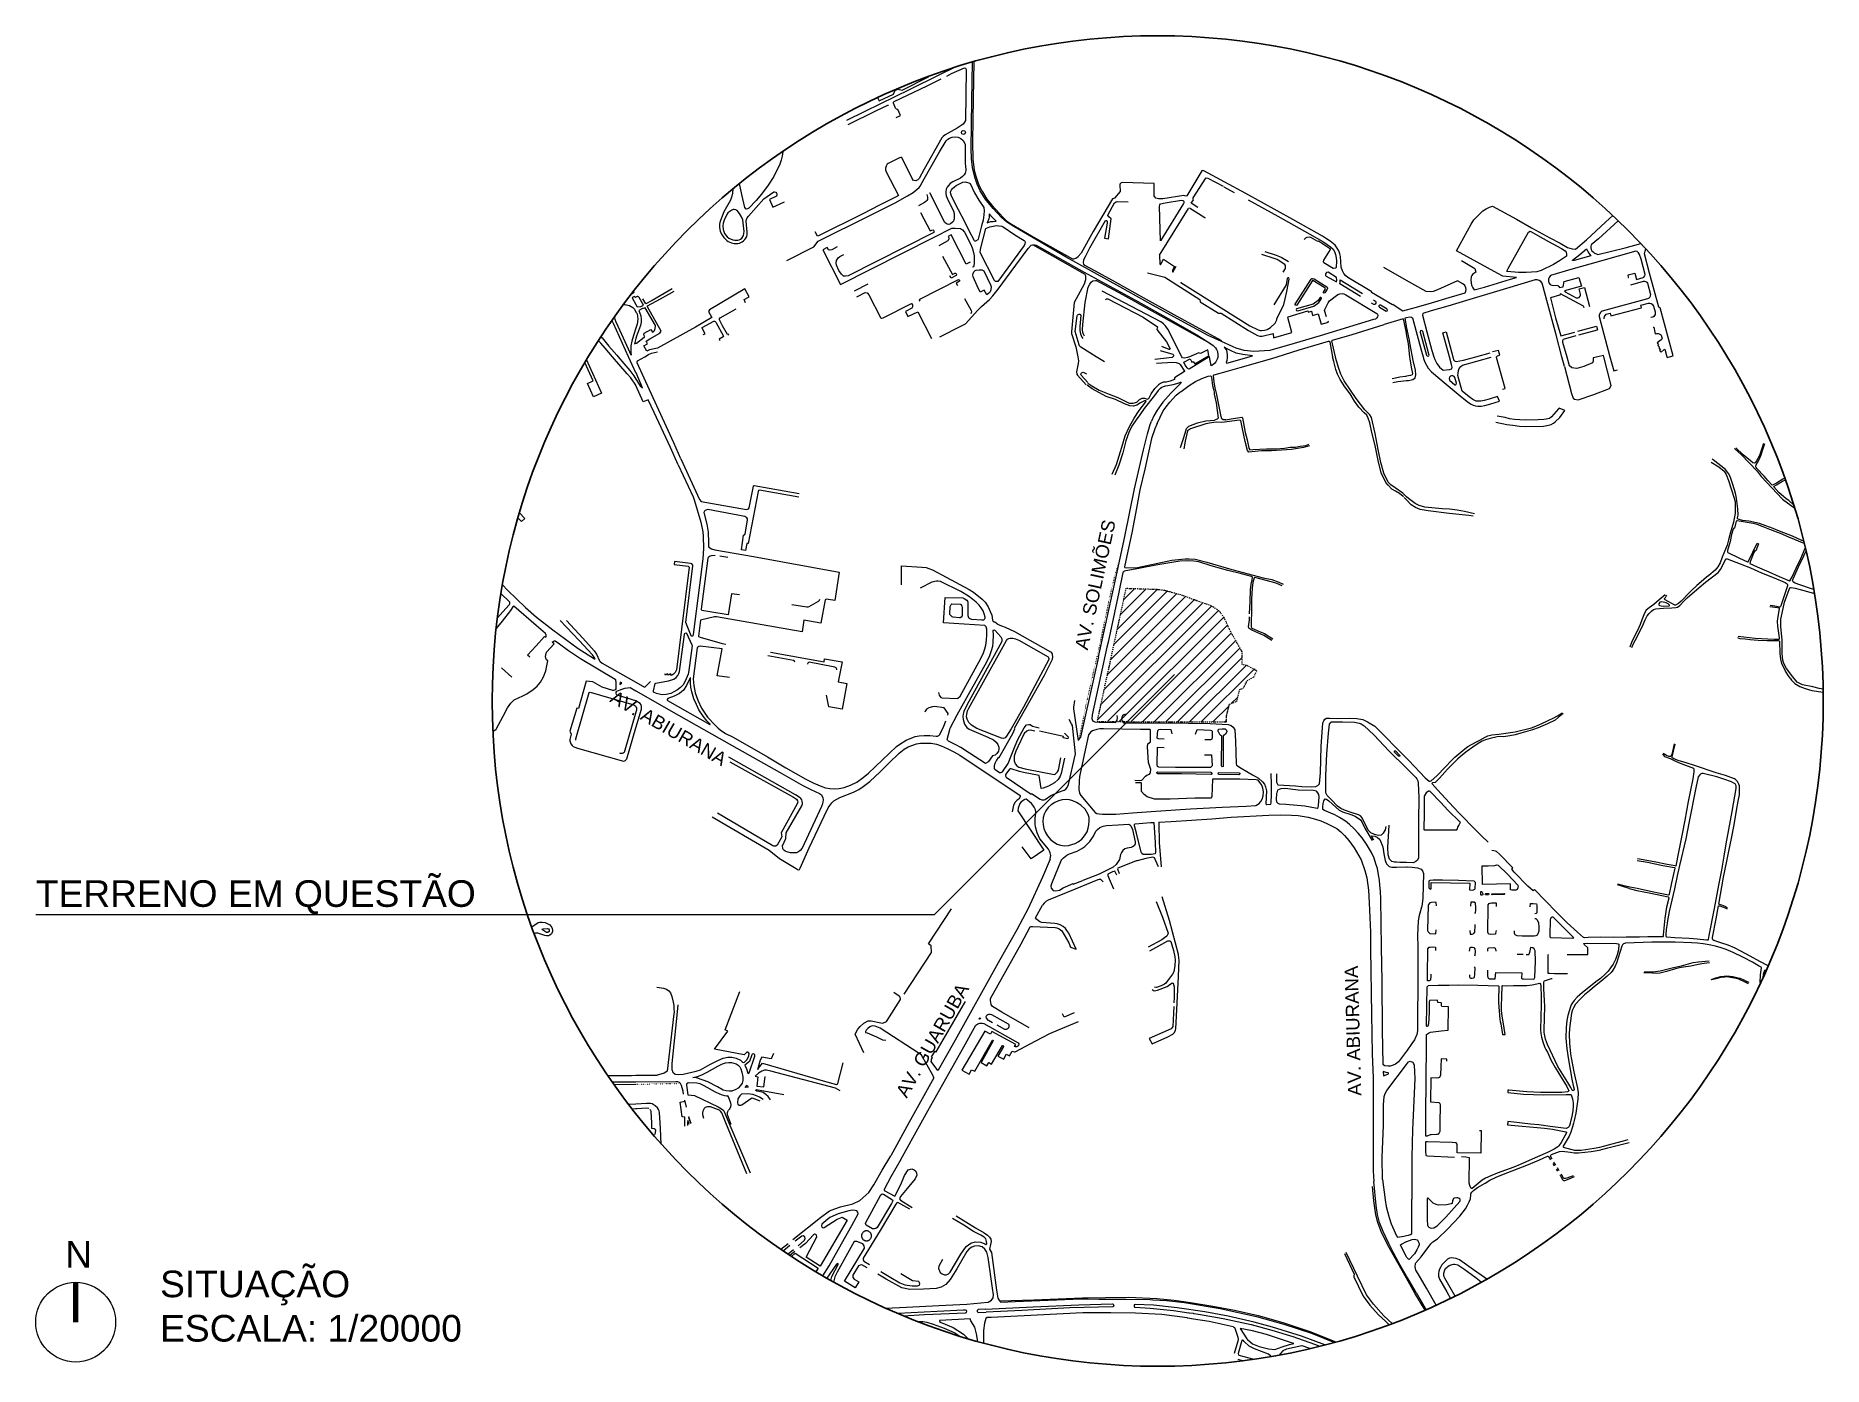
# Model space of a CAD drawing. Header units: inches. Extents: x 1286 to 7442, y -84 to 3420.
# Drawn here: x 4756 to 7442, y 1420 to 3420 of the extents above; entities that cross this region are included whole.
import ezdxf

# ---------------------------------------------------------------- set-up
doc = ezdxf.new("R2010")
doc.units = ezdxf.units.IN
doc.header["$LTSCALE"] = 3
doc.header["$MEASUREMENT"] = 0
doc.linetypes.add('DASHDOT', pattern=[1, 0.5, -0.25, 0, -0.25])
doc.linetypes.add('DOT', pattern=[0.25, 0, -0.25])
for name, color, linetype in [('ARQ_HATCH', 8, 'Continuous'), ('ARQ_INDICAÇÃO', 133, 'Continuous'), ('ARQ_LIMITE', 6, 'DASHDOT'), ('ARQ_PONTO', 133, 'Continuous'), ('ARQ_TEXTO', 133, 'Continuous')]:
    doc.layers.add(name, color=color, linetype=linetype)
doc.styles.add('1-500', font='arial.ttf', dxfattribs={"height": 1})

msp = doc.modelspace()

# ---------------------------------------------------------------- texts
at = {"layer": 'ARQ_PONTO', "char_height": 40, "attachment_point": 1, "style": '1-500'}
for s, width, insert in [('TERRENO EM QUESTÃO', 659.19945, (4756.127, 2150.538)), ('N', 43.35261, (4800.298, 1608.281)), ('SITUAÇÃO\\PESCALA: 1/20000', 1146.23902, (4942.956, 1563.754))]:
    msp.add_mtext_dynamic_manual_height_columns(s, width=width, gutter_width=200, heights=[0], dxfattribs=dict(at, insert=insert))
at = {"layer": 'ARQ_TEXTO', "char_height": 20, "attachment_point": 1, "style": '1-500'}
for s, insert, width, rotation in [('\\pi76.599;AV. SOLIMÕES', (6300.932, 2424.944), 350.48258, 77.746086), ('\\pi77.404;AV. ABIURANA', (5560.438, 2475.63), 350.48258, 329.958472), ('\\pi77.404;AV. ABIURANA', (6730.266, 1748.808), 350.48258, 91.597749), ('\\pi137.53;AV. GUARUBA', (5979.524, 1712.261), 466.06425, 60.382606)]:
    msp.add_mtext(s, dxfattribs=dict(at, insert=insert, width=width, rotation=rotation))

# ---------------------------------------------------------------- hatches: boundary and pattern name
at = {"layer": 'ARQ_HATCH'}
h = msp.add_hatch(dxfattribs=at)
h.set_pattern_fill('ANSI31', color=3, scale=100)
h.paths.add_polyline_path([(6565.017, 2437.232), (6570.874, 2439.431), (6576.502, 2450.798), (6586.213, 2455.853), (6590.704, 2464.992), (6588.021, 2466.465), (6588.441, 2467.237), (6575.563, 2473.26), (6568.844, 2474.982), (6568.74, 2493.855), (6549.795, 2527.519), (6541.762, 2545.546), (6534.013, 2555.694), (6522.533, 2562.78), (6499.656, 2571.147), (6476.594, 2579.449), (6452.407, 2586), (6440.331, 2587.43), (6394.087, 2588.947), (6350.8, 2389.204), (6388.565, 2389.071), (6419.898, 2388.408), (6545.334, 2388.43), (6545.444, 2397.66), (6549.847, 2415.323), (6560.764, 2419.316)])

# ---------------------------------------------------------------- linework, layer by layer
at = {"color": 8, "linetype": 'Continuous'}
for p, q in [((6541.405, 3193, 67.635), (6557.05, 3184.488, 67.721)), ((6332.901, 3060.874, 49.46), (6254.478, 3105.661, 45.472)), ((6815.902, 3052.198, 76.195), (6781.967, 3071.624, 75.783)), ((5986.404, 3036.523, 54.927), (6006.932, 3047.211, 53.871)), ((6810.671, 2994.328, 72.903), (6782.031, 2985.88, 71.431)), ((6813.887, 2995.768, 73.159), (6815.899, 2996.337, 73.387)), ((6815.898, 2983.202, 74.219), (6813.887, 2995.768, 73.159)), ((7073.444, 2975.756), (7101.229, 2983.315)), ((7101.229, 2983.315), (7102.8, 2977.77)), ((7074.87, 2970.413), (7102.8, 2977.77)), ((6362.215, 2929.682), (6349.552, 2937.509)), ((6546.084, 2927.8), (6579.399, 2937.499)), ((6919.924, 2937.482), (6941.281, 2943.458)), ((7053.279, 2922.984), (7049.353, 2937.475)), ((7056.482, 2937.475), (7060.223, 2924.344)), ((6815.885, 2722.114), (6812.232, 2725.919)), ((5784.103, 2638.401), (5796.279, 2636.113)), ((5607.396, 2476.707), (5658.001, 2448.042)), ((5455.823, 2469.846), (5471.367, 2455.887)), ((6390.532, 2387.251), (6416.612, 2387.171)), ((6768.078, 2382.273), (6815.866, 2333.843)), ((5897.527, 2278.977), (5797.627, 2335.516)), ((5798.907, 2328.348), (5894.695, 2275.297)), ((6605.79, 2264.449), (6611.71, 2264.881)), ((5772.331, 2245.916), (5858.343, 2196.001)), ((5863.415, 2202.497), (5780.475, 2251.148)), ((6297.127, 2180.473), (6282.265, 2145.23)), ((6411.263, 2179.919), (6410.866, 2179.835)), ((6411.263, 2179.919), (6410.866, 2179.835)), ((6258.377, 2094.062), (6268.713, 2112.894)), ((6990.899, 2038.883), (6981.903, 2038.883)), ((7330.531, 1996.898), (7327.155, 1998.37)), ((5657.978, 1857.308), (5689.677, 1857.751)), ((5689.677, 1857.751), (5689.915, 1857.754)), ((6105.337, 1853.55), (6068.028, 1785.674)), ((5726.43, 1842.134), (5725.03, 1845.009)), ((5733.935, 1809.422), (5731.624, 1820.064)), ((5731.27, 1780.897), (5731.339, 1785.689)), ((5735.642, 1785.689), (5735.254, 1781.841)), ((5738.035, 1783.999), (5737.388, 1785.688)), ((5740.115, 1785.688), (5740.402, 1784.984)), ((5740.793, 1785.147), (5740.607, 1785.688)), ((5824.662, 1709.425), (5793.211, 1785.686)), ((5797.758, 1785.686), (5829.51, 1710.513)), ((5800.887, 1783.153), (5799.938, 1785.686)), ((6068.028, 1785.674), (6040.969, 1736.446)), ((6056.201, 1730.91), (6086.728, 1785.673)), ((7035.593, 1724.879), (7037.905, 1721.16)), ((7040.034, 1722.492), (7037.277, 1726.826)), ((7040.849, 1716.425), (7042.895, 1713.134)), ((6206.362, 1516.405), (6227.93, 1517.419)), ((6830.228, 1530.899), (6845.374, 1504.931)), ((6160.024, 1491.159), (6114.541, 1488.898)), ((6495.633, 1490.995), (6487.125, 1492.427)), ((6488.873, 1500.532), (6489.97, 1500.373)), ((6489.97, 1500.373), (6495.301, 1499.602)), ((6495.355, 1499.594), (6496.504, 1499.428)), ((6565.833, 1476.803), (6565.801, 1476.809)), ((6565.801, 1476.809), (6576.02, 1461.211)), ((6569.484, 1428.131), (6562.665, 1430.057))]:
    msp.add_line(p, q, dxfattribs=at)
at = {"color": 8, "linetype": 'DOT'}
msp.add_line((6322.947, 2361.395), (6322.243, 2360.703), dxfattribs=at)
at = {"color": 8, "linetype": 'Continuous'}
msp.add_lwpolyline([(6146.927, 3274.711), (6147.615, 3276.636), (6149.71, 3277.74), (6151.963, 3277.008), (6153.008, 3274.884), (6152.212, 3272.655), (6150.057, 3271.672), (6147.849, 3272.531)], close=True, dxfattribs=at)
for points in [[(6898.304, 3082.075), (6918.623, 3070.184), (6920.175, 3064.552), (6916.943, 3062.824), (6914.783, 3060.856), (6913.839, 3059.496), (6913.098, 3057.648), (6912.346, 3052.304), (6913.29, 3044.992), (6915.306, 3040.816), (6917.658, 3037.984), (6933.002, 3042.128), (6972.01, 3054.272), (6981.082, 3056.768), (6960.73, 3058.688), (6953.002, 3062.336), (6890.911, 3096.424), (6913.203, 3136.947), (6916.828, 3143.259), (6930.282, 3156.8), (6935.306, 3159.824), (6940.698, 3162.48), (6944.906, 3163.872), (6981.098, 3144.384), (7003.546, 3131.44), (7031.258, 3116.352), (7046.89, 3107.984), (7057.946, 3101.888), (7064.57, 3099.648), (7069.722, 3099.312), (7086.186, 3113.072), (7114.714, 3139.936), (7125.613, 3149.831)], [(7001.626, 3126.128), (7029.258, 3110.8), (7048.554, 3100.032), (7054.266, 3096.496), (7055.786, 3094.4), (7056.458, 3091.808), (7056.202, 3088.72), (7045.898, 3081.504), (7036.842, 3075.936), (7018.17, 3067.216), (7011.578, 3065.12), (6995.562, 3064), (6984.25, 3064.064), (6967.191, 3065.576), (6966.591, 3065.928), (6968.687, 3069.896), (6999.183, 3124.936), (7001.626, 3126.128)], [(7133.896, 3141.984), (7104.065, 3114.799), (7093.457, 3105.695), (7092.801, 3103.615), (7092.721, 3101.135), (7093.185, 3098.815), (7094.289, 3096.719), (7096.177, 3094.927), (7098.433, 3093.231), (7101.105, 3091.999), (7103.313, 3091.375), (7144.305, 3101.135), (7167.853, 3107.839)], [(7148.813, 3056.44), (7149.562, 3056.608), (7148.682, 3060.432), (7158.906, 3062.88), (7161.642, 3053.424), (7171.482, 3056.368), (7172.618, 3056.992), (7174.074, 3059.04), (7174.41, 3060.96), (7168.522, 3084.288), (7165.962, 3091.28), (7164.362, 3093.712), (7162.266, 3095.84), (7160.442, 3096.304), (7107.402, 3080.896), (7062.698, 3068.48), (7032.33, 3059.52), (7030.282, 3056.608), (7029.258, 3053.808), (7029.05, 3050.832), (7029.818, 3048.384), (7031.802, 3046.24), (7034.026, 3044.848), (7043.306, 3044.304), (7044.874, 3043.216), (7045.882, 3041.504), (7050.975, 3042.312), (7052.639, 3050.312), (7074.911, 3056.44), (7078.527, 3043.432), (7052.991, 3036.488), (7054.303, 3035.144), (7070.799, 3026.04), (7073.007, 3025.912), (7075.023, 3026.712), (7076.543, 3028.28), (7077.263, 3029.896), (7077.263, 3031.416), (7075.279, 3039.576), (7083.071, 3041.416), (7090.78, 3012.894)], [(7089.69, 3092.928), (7092.602, 3089.376), (7067.594, 3082.16), (7065.386, 3082), (7065.386, 3082.768), (7076.17, 3090.896), (7086.458, 3099.632), (7087.642, 3096.416), (7089.69, 3092.928)], [(7210.954, 2937.467), (7216.694, 2939.036), (7197.135, 3010.984), (7194.831, 3011.96), (7181.114, 3063.28), (7173.402, 3092.368), (7174.234, 3095.904), (7175.546, 3099.52), (7175.589, 3099.582)], [(5650.355, 3030.935), (5651.481, 3031.812), (5655.257, 3034.436), (5654.363, 3036.094)], [(6815.899, 3007.933), (6831.05, 3011.936), (6853.178, 3018.624), (6880.122, 3026.288), (6904.186, 3033.584), (6905.21, 3036.208), (6905.242, 3038.384), (6904.986, 3041.008), (6903.322, 3044.304), (6900.458, 3047.28), (6892.423, 3051.505), (6862.362, 3037.968), (6855.786, 3035.568), (6852.394, 3035.12), (6845.258, 3035.392), (6815.902, 3052.198)], [(7049.353, 2937.475), (7040.49, 2970.192), (7026.634, 3022.048), (7021.098, 3042.704), (7019.594, 3047.824), (7017.626, 3050.592), (7015.354, 3052.192), (7012.01, 3053.104), (7009.05, 3052.976), (6966.106, 3039.936), (6905.85, 3022.192), (6877.994, 3013.712), (6852.858, 3006.208), (6840.186, 3002.672), (6839.834, 3000.016), (6846.41, 2974.72), (6853.882, 2946.992), (6856.9, 2937.486)], [(7153.055, 3045.416), (7171.935, 3050.856), (7173.471, 3051.048), (7175.135, 3050.728), (7176.687, 3049.752), (7177.951, 3048.088), (7182.527, 3031.096), (7181.455, 3027.224), (7179.471, 3024.968), (7177.727, 3024.28), (7109.935, 3005.784), (7108.111, 3005.016), (7106.655, 3003.384), (7105.247, 2999.72), (7105.231, 2997.736), (7121.392, 2937.471)], [(5639.149, 3016.132), (5641.401, 3015.988), (5648.089, 3014.436), (5650.953, 3013.012), (5653.129, 3011.316), (5655.673, 3008.724), (5658.023, 3004.69)], [(5658.024, 3026.766), (5657.257, 3026.356), (5655.945, 3028.18), (5653.881, 3027.076), (5652.089, 3026.164), (5658.023, 3015.926)], [(7082.641, 3010.75), (7082.207, 3012.68), (7081.535, 3013.288), (7047.407, 3031.944), (7045.599, 3030.248), (7031.999, 3026.248), (7039.903, 2996.056), (7047.615, 2968.76), (7068.875, 2974.211)], [(7112.925, 2994.285), (7112.719, 2995.352), (7113.407, 2997.736), (7115.887, 3001.304), (7121.935, 3002.712), (7122.735, 2999.176), (7168.943, 3011), (7168.159, 3015.064), (7179.231, 3018.04), (7181.359, 3018.184), (7183.327, 3017.688), (7185.071, 3016.6), (7187.183, 3013.64), (7189.375, 3004.84), (7189.535, 3002.536), (7189.247, 3000.792), (7188.367, 2999.208), (7187.343, 2997.944), (7185.999, 2997.128), (7183.033, 2996.298)], [(5646.697, 2937.54), (5624.121, 2987.204), (5621.982, 2992.29)], [(5646.985, 2948.66), (5636.585, 2970.964), (5628.345, 2989.636), (5626.793, 2993.54), (5625.83, 2997.764)], [(6824.629, 2937.488), (6822.351, 2950.312), (6819.903, 2964.408), (6815.951, 2982.872), (6815.898, 2983.202)], [(6815.899, 2996.337), (6820.111, 2997.528), (6823.535, 2996.904), (6824.927, 2996.088), (6830.447, 2975.304), (6838.511, 2945.736), (6840.603, 2937.487)], [(7186.67, 2982.055), (7187.279, 2981.816), (7189.343, 2971.912), (7191.647, 2972.504), (7193.871, 2972.392), (7195.615, 2971.864), (7197.343, 2970.744), (7198.239, 2969.704), (7199.679, 2966.408), (7199.775, 2965), (7199.439, 2963.912), (7198.687, 2962.952), (7192.623, 2958.344), (7194.639, 2955.56), (7193.471, 2954.488), (7195.839, 2951.72), (7194.815, 2950.648), (7197.279, 2948.024), (7196.063, 2946.872), (7198.511, 2944.328), (7202.735, 2948.456), (7204.015, 2948.632), (7207.104, 2937.467)], [(5622.63, 2937.541), (5611.801, 2950.18), (5605.449, 2957.62), (5602.985, 2960.052), (5600.773, 2960.633)], [(5605.16, 2967.398), (5607.129, 2965.78), (5617.145, 2953.508), (5629.289, 2939.956), (5631.286, 2937.541)], [(5658.022, 2980.431), (5654.217, 2969.3), (5651.801, 2960.74), (5650.441, 2953.876), (5650.105, 2944.884), (5650.809, 2939.572), (5646.985, 2948.66)], [(5658.021, 2965.079), (5655.721, 2956.884), (5658.021, 2957.605)], [(6815.898, 2968.912), (6818.175, 2956.84), (6820.265, 2937.488)], [(6849.615, 2941.192), (6840.383, 2975.528), (6839.487, 2976.584), (6837.679, 2976.84), (6836.927, 2976.44), (6836.383, 2975.64), (6836.527, 2974.376), (6845.983, 2939.8), (6846.815, 2938.872), (6847.935, 2938.424), (6849.151, 2939.048), (6849.663, 2940.024), (6849.615, 2941.192)], [(6880.242, 2937.484), (6870.383, 2973.48), (6875.263, 2974.744), (6885.353, 2937.484)], [(7070.279, 2968.946), (7051.103, 2963.528), (7049.999, 2961.288), (7050.191, 2959.56), (7056.482, 2937.475)], [(5583.439, 2932.66), (5606.217, 2882.692), (5594.329, 2877.252), (5585.161, 2897.428), (5593.545, 2901.028), (5581.001, 2928.554)], [(5658.018, 2894.103), (5657.721, 2894.788), (5650.393, 2905.988), (5644.649, 2911.844), (5622.63, 2937.541)], [(5631.286, 2937.541), (5639.609, 2927.476), (5648.649, 2916.708), (5654.953, 2908.612), (5658.019, 2903.845)], [(5658.019, 2913.306), (5647.177, 2936.484), (5646.697, 2937.54)], [(5725.593, 2784.228), (5714.889, 2808.212), (5678.281, 2887.796), (5659.609, 2928.292), (5659.625, 2929.812), (5660.377, 2931.284), (5671.477, 2937.539)], [(6321.744, 2937.51), (6322.9, 2931.371), (6322.628, 2927.323), (6320.036, 2914.891), (6320.58, 2911.371), (6321.508, 2909.851), (6334.532, 2895.467)], [(6465.097, 2937.504), (6464.804, 2937.163), (6463.524, 2936.459), (6437.732, 2933.243)], [(6440.164, 2927.803), (6464.676, 2929.163), (6469.604, 2928.619), (6472.644, 2927.915), (6474.404, 2927.147), (6475.7, 2925.867), (6482.276, 2915.883), (6482.148, 2915.483), (6467.412, 2905.915), (6467.236, 2903.323), (6460.5, 2900.667), (6454.692, 2899.227), (6451.812, 2899.147), (6450.084, 2899.067), (6446.116, 2897.163), (6443.284, 2895.179), (6439.844, 2891.595)], [(6489.675, 2937.503), (6486.82, 2936.283), (6482.34, 2935.419), (6479.092, 2935.579), (6478.107, 2937.503)], [(6519.4, 2937.501), (6489.412, 2918.635), (6487.764, 2919.131), (6486.276, 2920.539), (6483.476, 2924.715), (6481.3, 2929.163), (6490.596, 2934.107), (6493.316, 2929.211), (6495.396, 2930.539), (6497.572, 2926.699), (6515.854, 2937.501)], [(6532.237, 2937.501), (6532.18, 2936.475), (6531.3, 2933.643), (6529.396, 2929.723), (6527.636, 2927.691), (6524.804, 2925.115), (6522.26, 2923.675), (6520.013, 2937.501)], [(6526.82, 2910.187), (6548.292, 2916.427), (6565.972, 2921.243), (6613.22, 2934.955), (6621.486, 2937.497)], [(6546.418, 2937.5), (6546.377, 2935.753), (6545.641, 2931.689), (6544.617, 2928.761), (6546.084, 2927.8)], [(6811.436, 2726.749), (6810.731, 2727.483), (6805.403, 2731.979), (6799.499, 2735.387), (6793.963, 2738.571), (6788.299, 2744.363), (6784.635, 2748.651), (6777.691, 2762.891), (6773.179, 2781.691), (6768.603, 2804.123), (6763.915, 2823.595), (6760.587, 2838.331), (6758.267, 2845.083), (6756.059, 2849.419), (6752.443, 2853.371), (6744.139, 2861.899), (6737.723, 2870.699), (6731.227, 2881.675), (6723.099, 2892.379), (6716.332, 2903.131), (6711.884, 2911.211), (6709.452, 2918.299), (6706.572, 2930.075), (6704.638, 2937.493)], [(6815.859, 2726.922), (6810.123, 2732.235), (6798.603, 2740.203), (6792.331, 2744.987), (6788.075, 2749.131), (6781.995, 2762.283), (6777.419, 2778.555), (6773.371, 2798.059), (6768.507, 2821.883), (6763.003, 2845.931), (6760.683, 2849.947), (6753.163, 2857.819), (6739.931, 2874.475), (6731.563, 2887.435), (6722.188, 2900.987), (6717.132, 2911.131), (6713.612, 2921.131), (6709.612, 2934.587), (6708.909, 2937.493)], [(6815.894, 2901.618), (6819.039, 2901.944), (6825.423, 2903.16), (6828.607, 2905.784), (6829.983, 2910.2), (6829.215, 2917.16), (6825.599, 2932.024), (6824.629, 2937.488)], [(6820.265, 2937.488), (6820.591, 2934.472), (6822.991, 2921.8), (6824.783, 2912.392), (6824.559, 2910.216), (6822.031, 2909.08), (6815.895, 2908.192)], [(6840.603, 2937.487), (6841.311, 2934.696), (6843.199, 2929.528), (6848.575, 2920.248), (6853.455, 2914.888), (6875.391, 2896.232), (6899.247, 2876.392), (6909.199, 2868.648), (6912.767, 2866.312), (6916.159, 2864.68), (6919.711, 2863.64), (6923.071, 2863.288), (6927.855, 2863.4), (6933.551, 2864.344), (6942.735, 2866.744), (6955.407, 2870.472), (6952.751, 2877.8), (6939.855, 2873.784), (6932.431, 2871.8), (6927.423, 2870.888), (6923.023, 2870.68), (6920.527, 2870.744), (6915.583, 2873.256), (6909.743, 2877.256), (6899.663, 2885.576), (6893.167, 2909.448), (6893.199, 2912.136), (6893.935, 2916.52), (6895.183, 2919.736), (6897.471, 2922.712), (6899.775, 2924.744), (6942.973, 2937)], [(6856.9, 2937.486), (6858.154, 2933.536), (6861.546, 2927.136), (6865.338, 2921.696), (6870.858, 2917.408), (6880.303, 2918.024), (6883.887, 2919.4), (6884.207, 2921.832), (6883.407, 2925.928), (6880.242, 2937.484)], [(6885.353, 2937.484), (6886.671, 2932.616), (6887.743, 2931.464), (6889.119, 2930.728), (6890.607, 2930.472), (6901.503, 2932.328), (6919.924, 2937.482)], [(6951.286, 2937.481), (6951.295, 2937.64), (6952.303, 2938.68), (6955.919, 2939.848), (6953.837, 2947.025), (6945.139, 2944.703)], [(6960.224, 2888.678), (6963.824, 2889.702), (6951.215, 2936.296), (6951.286, 2937.481)], [(7053.279, 2922.984), (7063.935, 2882.136), (7066.063, 2875.416), (7068.239, 2873.752), (7073.727, 2872.664), (7097.135, 2880.504), (7120.991, 2889.496), (7123.103, 2894.008), (7112.447, 2937.472)], [(7103.519, 2937.472), (7096.351, 2935.752), (7096.399, 2930.664), (7095.359, 2928.344), (7082.079, 2922.888), (7071.791, 2919.672), (7064.463, 2920.632), (7060.223, 2924.344)], [(7112.447, 2937.472), (7111.951, 2939.496), (7103.519, 2937.472)], [(7121.392, 2937.471), (7127.135, 2916.056), (7132.959, 2917.56)], [(7207.104, 2937.467), (7207.375, 2936.488), (7210.954, 2937.467)], [(5658.019, 2903.845), (5664.553, 2893.684), (5668.009, 2890.964), (5658.089, 2913.156), (5658.019, 2913.306)], [(6336.788, 2898.507), (6326.98, 2909.979), (6326.548, 2911.419), (6327.332, 2913.467), (6329.844, 2914.027), (6335.092, 2911.643)], [(6441.124, 2836.987), (6450.388, 2856.027), (6454.532, 2862.139), (6460.372, 2869.323), (6469.7, 2879.563), (6475.284, 2884.187), (6477.412, 2885.115), (6489.236, 2894.219), (6498.948, 2900.299), (6508.116, 2904.763), (6517.956, 2908.139), (6521.14, 2908.923)], [(6521.14, 2908.923), (6521.769, 2908.825), (6522.553, 2906.985), (6524.281, 2893.625), (6526.201, 2887.449), (6526.873, 2884.345), (6526.985, 2881.321), (6529.705, 2868.201), (6532.825, 2845.145), (6531.513, 2843.785), (6527.465, 2842.361)], [(6544.121, 2842.617), (6540.201, 2842.553), (6538.121, 2844.121), (6537.289, 2847.449), (6530.201, 2882.857), (6528.201, 2890.793), (6526.649, 2899.465), (6526.345, 2904.985), (6526.057, 2908.665), (6526.009, 2909.769), (6526.313, 2910.249), (6526.82, 2910.187)], [(6815.895, 2908.192), (6814.511, 2907.992), (6805.551, 2906.552), (6799.279, 2905.08), (6794.175, 2904.12)], [(6795.023, 2898.52), (6802.975, 2900.28), (6815.894, 2901.618)], [(6888.607, 2906.04), (6887.279, 2907.656), (6885.279, 2908.568), (6883.279, 2908.648), (6881.695, 2908.04), (6880.527, 2906.616), (6880.015, 2904.84), (6880.383, 2902.12), (6888.479, 2895.128), (6889.503, 2895.128), (6890.351, 2895.704), (6890.991, 2897.592), (6888.607, 2906.04)], [(5721.353, 2774.932), (5709.801, 2801.092), (5685.385, 2853.412), (5676.329, 2872.82), (5668.681, 2869.54), (5658.018, 2894.103)], [(6373.643, 2760.987), (6380.219, 2775.707), (6388.203, 2801.291), (6393.275, 2818.603), (6399.451, 2832.603), (6406.395, 2845.019), (6413.963, 2856.859), (6424.219, 2869.659), (6424.395, 2870.923), (6423.979, 2871.307), (6422.075, 2871.179), (6416.283, 2868.379), (6410.779, 2864.459), (6405.707, 2863.019), (6400.043, 2863.675), (6392.011, 2866.907), (6378.507, 2873.179), (6364.523, 2877.9), (6343.723, 2889.212), (6335.787, 2894.684)], [(6336.971, 2897.74), (6342.939, 2893.676), (6354.123, 2887.164), (6368.811, 2881.116), (6382.283, 2876.235), (6399.211, 2867.803), (6405.291, 2867.835), (6410.427, 2869.339), (6414.523, 2873.003), (6418.427, 2875.147), (6421.883, 2875.067), (6426.203, 2873.595), (6427.147, 2873.963), (6428.555, 2874.923), (6432.155, 2881.851), (6437.559, 2889.582), (6439.844, 2891.595)], [(6442.587, 2886.74), (6437.371, 2878.987), (6421.707, 2859.851), (6415.131, 2850.011), (6409.595, 2842.699), (6403.195, 2832.955), (6398.795, 2823.627), (6394.171, 2811.243), (6389.483, 2793.211), (6383.675, 2774.443), (6377.387, 2759.579)], [(6442.42, 2886.571), (6446.212, 2890.155), (6448.292, 2891.531), (6450.564, 2892.523), (6453.828, 2893.611), (6457.396, 2893.979), (6465.252, 2895.755), (6470.676, 2897.419), (6475.172, 2898.971), (6476.324, 2899.243), (6476.836, 2899.051), (6476.996, 2898.587), (6476.66, 2897.787), (6461.508, 2882.779), (6449.668, 2869.371), (6440.964, 2856.939), (6436.1, 2848.427), (6432.596, 2840.379)], [(6949.842, 2839.226), (6966.738, 2835.578), (6975.49, 2834.634), (6985.49, 2833.066), (6994.914, 2832.57), (7021.426, 2833.242), (7029.026, 2834.442), (7033.25, 2835.578), (7036.61, 2837.37), (7039.314, 2839.578), (7046.354, 2846.09), (7053.682, 2856.426), (7045.122, 2860.266), (7044.45, 2859.242), (7033.73, 2846.89), (7030.786, 2844.65), (7025.826, 2843.45), (7022.114, 2842.97), (7013.538, 2842.538), (6995.09, 2842.234), (6986.098, 2842.394), (6977.89, 2842.97), (6970.498, 2844.026), (6963.954, 2845.93), (6952.226, 2847.914)], [(6385.416, 2634.855), (6392.443, 2667.483), (6407.323, 2739.115), (6420.491, 2797.579), (6426.427, 2821.771), (6430.617, 2835.481), (6432.596, 2840.379)], [(6441.124, 2836.987), (6437.702, 2829.214), (6432.807, 2814.417), (6428.665, 2796.008), (6422.479, 2768.64), (6415.144, 2737.224), (6410.102, 2709.802), (6403.083, 2672.891), (6395.531, 2638.123), (6392.139, 2621.627)], [(6476.459, 2800.843), (6480.059, 2812.955), (6483.035, 2822.491), (6485.387, 2829.819), (6488.587, 2833.115), (6501.931, 2837.979), (6514.315, 2841.051), (6527.465, 2842.361)], [(6670.283, 2803.467), (6661.035, 2801.035), (6642.939, 2798.203), (6612.795, 2795.995), (6597.819, 2795.851), (6578.795, 2794.219), (6576.683, 2796.363), (6573.227, 2810.283), (6569.211, 2828.859), (6566.827, 2841.547), (6564.731, 2842.235), (6538.279, 2838.815), (6529.739, 2839.339), (6522.74, 2838.248), (6514.538, 2836.411), (6491.435, 2829.179), (6486.859, 2826.107), (6483.291, 2810.795), (6481.323, 2799.227)], [(6544.121, 2842.617), (6552.439, 2844.23), (6561.819, 2845.371), (6568.475, 2846.747), (6569.579, 2845.403), (6573.387, 2823.659), (6576.427, 2812.459), (6579.147, 2800.091), (6580.443, 2797.291), (6585.003, 2797.803), (6605.483, 2798.827), (6613.531, 2799.067), (6619.835, 2798.779), (6632.411, 2800.251), (6640.827, 2801.291), (6648.811, 2801.739), (6656.107, 2802.859), (6664.635, 2804.123), (6669.275, 2805.819)], [(7308.63, 2799.627), (7318.486, 2790.411), (7342.566, 2765.211), (7348.838, 2757.611), (7380.679, 2723.563), (7399.137, 2709.657)], [(7352.166, 2807.051), (7349.366, 2798.027), (7346.054, 2788.875), (7341.942, 2781.147), (7339.654, 2777.995), (7338.374, 2777.707), (7336.374, 2778.091), (7332.47, 2780.859), (7321.862, 2789.787), (7310.534, 2800.715)], [(7384.217, 2755.019), (7381.35, 2753.515), (7371.606, 2747.355), (7366.663, 2744.667), (7365.031, 2744.299), (7358.566, 2751.419), (7353.27, 2757.995), (7342.246, 2769.707), (7341.014, 2771.035), (7340.79, 2771.787), (7340.886, 2774.043), (7345.958, 2782.923), (7348.742, 2789.995), (7351.334, 2798.251), (7354.486, 2807.051)], [(5721.353, 2774.932), (5743.767, 2726.673), (5745.911, 2721.057), (5755.383, 2688.593), (5758.279, 2674.401), (5758.967, 2667.617), (5759.319, 2649.217), (5758.503, 2633.681), (5753.527, 2594.241), (5744.199, 2520.145), (5743.431, 2517.761), (5742.935, 2517.441), (5741.799, 2517.473), (5741.191, 2518.177), (5733.127, 2537.857), (5743.527, 2623.265), (5743.383, 2624.241), (5742.151, 2626.065), (5740.103, 2626.577), (5715.751, 2629.441), (5715.175, 2625.249), (5736.535, 2622.737), (5737.831, 2621.361), (5726.407, 2527.731), (5718.791, 2466.785), (5718.039, 2464.577), (5716.759, 2462.641), (5714.391, 2460.081), (5711.303, 2458.545), (5709.655, 2460.881), (5706.647, 2458.705), (5705.575, 2460.625), (5702.583, 2458.801), (5701.303, 2460.577)], [(5725.593, 2784.228), (5753.431, 2722.833), (5756.087, 2719.937), (5824.295, 2707.809), (5827.319, 2708.881), (5828.183, 2710.273), (5834.471, 2742.881), (5834.791, 2743.585), (5835.511, 2743.825), (5903.46, 2732.07)], [(7273.798, 2779.162), (7285.094, 2771.786), (7292.902, 2765.403), (7296.278, 2760.443), (7299.798, 2751.195), (7307.991, 2725.067), (7309.415, 2719.179), (7309.575, 2714.027), (7309.495, 2707.627), (7309.591, 2702.107), (7307.351, 2688.971), (7302.327, 2671.643), (7299.831, 2662.395), (7297.543, 2654.267), (7290.183, 2636.203), (7286.903, 2627.434), (7283.863, 2621.514), (7279.511, 2616.634), (7270.215, 2608.378), (7269.895, 2608.442), (7266.503, 2606.138), (7258.583, 2599.258), (7252.023, 2593.626), (7243.895, 2585.834), (7237.319, 2579.402), (7232.023, 2573.562), (7228.647, 2570.234), (7224.295, 2566.73), (7219.847, 2563.882), (7218.855, 2563.978), (7204.231, 2572.026), (7203.271, 2572.954), (7203.527, 2574.106), (7204.807, 2575.434), (7205.783, 2577.594), (7207.063, 2578.954)], [(7412.737, 2660.177), (7409.815, 2661.291), (7395.623, 2667.803), (7376.503, 2675.483), (7366.711, 2679.323), (7355.863, 2683.355), (7346.295, 2687.019), (7330.007, 2690.203), (7320.791, 2691.499), (7314.183, 2693.211), (7313.399, 2693.755), (7313.015, 2694.107), (7312.999, 2695.307), (7314.167, 2699.467), (7313.911, 2708.651), (7311.687, 2724.715), (7310.151, 2732.395), (7305.975, 2745.547), (7302.118, 2757.643), (7299.75, 2761.995), (7295.046, 2767.851), (7276.822, 2782.394), (7275.318, 2783.306)], [(7397.513, 2714.972), (7390.327, 2721.131), (7386.065, 2724.047), (7375.201, 2733.535), (7367.719, 2741.819), (7368.263, 2743.035), (7371.671, 2745.083), (7380.982, 2750.283), (7385.189, 2752.274)], [(5902.544, 2726.392), (5843.879, 2736.785), (5842.103, 2736.481), (5841.399, 2734.977), (5826.487, 2656.657), (5824.551, 2656.849), (5822.727, 2646.241), (5816.775, 2647.345), (5819.719, 2669.185), (5822.007, 2670.961), (5825.687, 2692.081), (5825.383, 2693.937), (5824.679, 2695.425), (5823.319, 2696.449), (5821.767, 2697.105), (5765.831, 2707.601), (5764.247, 2707.329), (5761.895, 2706.193), (5760.823, 2705.233), (5760.183, 2703.137), (5764.294, 2685.953), (5766.278, 2673.841), (5767.094, 2658.065), (5767.062, 2652.465), (5767.686, 2651.025), (5771.574, 2648.785), (5776.31, 2647.409), (5834.598, 2637.105), (5963.366, 2613.553), (5956.614, 2571.249), (5947.318, 2572.721), (5944.502, 2573.121), (5943.43, 2572.785), (5942.342, 2571.921), (5935.798, 2536.849), (5910.166, 2541.233), (5907.59, 2524.097), (5778.918, 2546.465), (5776.15, 2546.529), (5754.95, 2541.505), (5751.782, 2517.521), (5752.118, 2516.945), (5754.23, 2515.825), (5787.686, 2506.401), (5793.206, 2505.537)], [(6915.803, 2697.867), (6909.531, 2698.795), (6879.803, 2701.627), (6848.299, 2705.787), (6836.523, 2708.011), (6829.243, 2710.667), (6822.987, 2715.013), (6815.885, 2722.114)], [(6917.915, 2701.515), (6903.083, 2704.907), (6891.835, 2706.667), (6880.539, 2708.171), (6869.403, 2709.035), (6843.243, 2711.275), (6834.747, 2713.691), (6828.955, 2716.699), (6818.655, 2724.511), (6815.886, 2727.057)], [(5480.687, 2695.381), (5486.113, 2689.564), (5490.972, 2694.393), (5482.821, 2702.723)], [(7413.539, 2656.914), (7390.487, 2666.123), (7377.751, 2671.675), (7361.623, 2677.739), (7351.767, 2681.899), (7342.967, 2685.355), (7336.871, 2686.715), (7312.903, 2690.907), (7312.007, 2690.843), (7311.319, 2690.139), (7310.615, 2688.523), (7308.487, 2679.963), (7307.591, 2679.531), (7306.871, 2678.219), (7304.359, 2670.251), (7302.103, 2659.723)], [(7302.103, 2659.723), (7298.151, 2646.043), (7298.183, 2643.947), (7298.599, 2643.291), (7316.215, 2634.683), (7328.359, 2629.163), (7329.095, 2629.163), (7342.535, 2657.083), (7344.855, 2656.395), (7340.871, 2645.595), (7339.447, 2645.851), (7337.911, 2643.291), (7332.007, 2629.259), (7331.655, 2626.907), (7342.471, 2621.835), (7360.407, 2614.075), (7375.735, 2606.923), (7391.319, 2600.427), (7391.847, 2600.651), (7395.095, 2606.779), (7401.271, 2619.579), (7408.119, 2634.187), (7414.967, 2649.595), (7415.165, 2650.146)], [(5813.463, 2579.457), (5801.671, 2581.297), (5796.343, 2549.281), (5768.983, 2553.793), (5757.111, 2556.209), (5756.487, 2557.009), (5756.311, 2558.161), (5766.391, 2634.737), (5766.967, 2635.953), (5767.959, 2637.057), (5769.367, 2637.985), (5771.255, 2638.561), (5776.98, 2639.009)], [(6352.964, 2486.179), (6361.371, 2524.924), (6379.899, 2609.243), (6385.416, 2634.855)], [(6392.139, 2621.627), (6392.651, 2620.459), (6394.571, 2620.267), (6411.611, 2620.875), (6463.259, 2631.675), (6483.147, 2633.755), (6489.067, 2633.803), (6498.059, 2633.131), (6515.595, 2628.779), (6553.211, 2617.739), (6600.523, 2605.323), (6613.403, 2602.619), (6623.867, 2598.667), (6630.54, 2595.663)], [(7214.387, 2560.026), (7220.503, 2560.362), (7223.255, 2560.97), (7226.327, 2563.674), (7232.903, 2570.362), (7237.751, 2575.098), (7255.335, 2590.538), (7265.111, 2598.682), (7284.183, 2612.906), (7287.751, 2617.402), (7292.759, 2627.339), (7295.463, 2633.499), (7297.559, 2633.851), (7317.383, 2626.203), (7332.935, 2619.963), (7349.143, 2612.827), (7368.503, 2605.083), (7384.919, 2597.867), (7387.863, 2596.267), (7388.407, 2595.323), (7388.359, 2592.859), (7384.071, 2581.259), (7378.487, 2562.795), (7377.959, 2561.915), (7377.463, 2561.323), (7376.727, 2561.259), (7369.127, 2562.699), (7362.03, 2563.623)], [(7427.827, 2587.824), (7422.759, 2589.067), (7406.807, 2594.427), (7399.783, 2597.083), (7397.255, 2598.459), (7396.087, 2599.515), (7395.687, 2600.539), (7396.759, 2603.467), (7404.791, 2621.707), (7412.903, 2638.043), (7416.205, 2645.703)], [(6057.052, 2594.744), (6057.159, 2622.929), (6087.799, 2621.265), (6093.847, 2620.449), (6098.247, 2619.361), (6103.543, 2617.345), (6124.343, 2606.289), (6158.471, 2587.585), (6165.191, 2583.329), (6178.183, 2573.089), (6182.503, 2568.641), (6187.447, 2561.569), (6190.455, 2554.721), (6192.519, 2548.897), (6193.799, 2541.473), (6194.599, 2539.633), (6195.911, 2539.041)], [(6390.939, 2614.235), (6389.339, 2613.051), (6383.563, 2583.771), (6376.891, 2553.035), (6367.371, 2508.444), (6365.78, 2501.027)], [(6580.121, 2551.106), (6580.811, 2569.547), (6581.579, 2587.147), (6582.235, 2595.771), (6583.931, 2602.283), (6584.635, 2605.979), (6583.035, 2607.131), (6567.835, 2611.019), (6547.387, 2616.251), (6522.283, 2623.323), (6503.579, 2629.339), (6496.379, 2630.267), (6488.443, 2630.747), (6475.227, 2630.331), (6439.147, 2624.107), (6416.315, 2619.435), (6391.659, 2614.907), (6390.939, 2614.235)], [(6629.003, 2593.035), (6621.067, 2596.475), (6614.507, 2598.731), (6588.011, 2605.707), (6587.051, 2604.923), (6584.955, 2598.027), (6583.803, 2589.563), (6582.971, 2573.131), (6583.019, 2561.355), (6582.283, 2531.403), (6583.291, 2529.371), (6596.155, 2524.091), (6602.299, 2521.211), (6615.003, 2513.291)], [(5455.188, 2581.754), (5468.047, 2568.918), (5468.207, 2567.19), (5467.951, 2565.734), (5467.599, 2564.566), (5458.063, 2553.99), (5449.847, 2544.883)], [(5457.367, 2594.524), (5465.071, 2586.502), (5492.191, 2560.278), (5508.607, 2545.798)], [(6112.807, 2432.929), (6113.767, 2428.945), (6116.327, 2425.425), (6117.863, 2424.865), (6140.503, 2423.713), (6141.847, 2424.065), (6145.063, 2427.137), (6176.087, 2483.777), (6180.087, 2492.177), (6182.311, 2498.513), (6183.527, 2504.113), (6184.599, 2511.441), (6185.207, 2519.457), (6185.015, 2528.081), (6184.455, 2531.569), (6182.087, 2533.585), (6119.943, 2537.617), (6122.455, 2575.697), (6149.127, 2574.833), (6151.127, 2574.193), (6154.935, 2571.537), (6156.135, 2570.257), (6156.759, 2568.785), (6156.807, 2548.273), (6157.879, 2545.681), (6158.871, 2544.561), (6160.439, 2543.505), (6162.167, 2543.137), (6177.575, 2541.889), (6180.487, 2542.225), (6181.847, 2542.913), (6182.887, 2545.089), (6182.903, 2546.097), (6181.399, 2551.217), (6179.703, 2555.281), (6176.519, 2560.113), (6173.735, 2563.921), (6169.191, 2568.625), (6164.103, 2572.705), (6157.431, 2577.441), (6146.215, 2584.369), (6115.351, 2599.777), (6112.071, 2600.129), (6109.447, 2599.985), (6102.391, 2598.785), (6085.003, 2589.691)], [(7204.439, 2579.722), (7195.431, 2572.058), (7187.655, 2565.226), (7180.503, 2559.978), (7176.039, 2556.378), (7173.191, 2551.754), (7170.327, 2544.266), (7167.079, 2535.018), (7162.775, 2526.074), (7155.943, 2512.362), (7153.655, 2507.69), (7151.527, 2500.922)], [(7441.854, 2437.914), (7436.007, 2439.003), (7426.327, 2441.195), (7410.999, 2444.331), (7405.671, 2446.731), (7402.791, 2448.427), (7394.279, 2458.555), (7390.359, 2464.347), (7386.775, 2468.843), (7384.071, 2473.563), (7382.311, 2477.787), (7381.495, 2481.195), (7380.487, 2491.531), (7380.279, 2504.923), (7380.055, 2511.675), (7378.311, 2531.627), (7378.231, 2539.675), (7378.423, 2543.067), (7380.055, 2552.219), (7384.007, 2568.603), (7390.679, 2587.659), (7391.975, 2589.931), (7393.063, 2590.715), (7393.991, 2590.779), (7399.751, 2589.627), (7407.319, 2587.355), (7427.271, 2582.171), (7428.802, 2581.995)], [(5498.43, 2485.831), (5494.991, 2488.803), (5508.047, 2503.091), (5520.719, 2517.123), (5522.655, 2516.163), (5522.943, 2516.963), (5523.167, 2519.075), (5522.319, 2521.347), (5507.935, 2533.318), (5474.383, 2562.758), (5473.103, 2561.606), (5469.615, 2556.198), (5456.927, 2539.766), (5447.949, 2528.751)], [(5891.991, 2565.009), (5914.583, 2561.361), (5916.535, 2561.409), (5918.343, 2561.825), (5932.455, 2570.033), (5933.799, 2571.425), (5934.263, 2573.121)], [(6129.572, 2550.442), (6130.054, 2562.264), (6131.382, 2564.808), (6132.694, 2566.136), (6145.11, 2565.544), (6146.438, 2564.84), (6147.766, 2562.616), (6147.974, 2560.68), (6147.958, 2547.784), (6146.518, 2545.752), (6145.382, 2545.144), (6143.926, 2545.112), (6134.806, 2546.024), (6133.062, 2546.696), (6131.526, 2547.816), (6129.654, 2549.928), (6129.572, 2550.442)], [(7154.247, 2500.186), (7157.543, 2507.482), (7161.639, 2514.522), (7166.023, 2523.914), (7170.487, 2532.218), (7174.535, 2542.122), (7177.543, 2548.09), (7180.279, 2551.498), (7183.927, 2555.082), (7187.175, 2557.45), (7190.455, 2558.426), (7195.735, 2559.05), (7202.023, 2559.37), (7214.387, 2560.026)], [(7196.466, 2568.779), (7194.994, 2566.203), (7194.978, 2564.731), (7195.33, 2563.947), (7195.97, 2563.659), (7198.546, 2562.971), (7201.298, 2562.715), (7210.978, 2562.923), (7211.026, 2563.963), (7210.562, 2564.651), (7208.866, 2565.947), (7205.906, 2567.323), (7199.298, 2569.051), (7196.466, 2568.779)], [(7314.151, 2517.371), (7339.879, 2514.395), (7368.343, 2512.987), (7375.783, 2513.083), (7376.151, 2513.355), (7376.423, 2514.79), (7373.895, 2532.683), (7373.415, 2539.499), (7373.863, 2543.835), (7376.503, 2558.283), (7376.039, 2559.275), (7373.335, 2559.915), (7361.541, 2561.699)], [(5508.607, 2545.798), (5533.047, 2527.009), (5571.396, 2498.947), (5595.86, 2483.203)], [(5595.86, 2483.203), (5596.809, 2483.294), (5596.297, 2484.158), (5592.649, 2489.262), (5572.713, 2510.862), (5544.265, 2540.766)], [(5553.737, 2540.958), (5578.377, 2514.382), (5591.385, 2499.838), (5595.417, 2495.214), (5598.665, 2490.558), (5603.081, 2480.302), (5604.089, 2479.118), (5607.396, 2476.707)], [(6197.911, 2338.449), (6193.559, 2337.345), (6187.655, 2329.137), (6186.663, 2328.129), (6183.044, 2326.051), (6159.396, 2341.715), (6146.324, 2349.859), (6138.852, 2354.019), (6127.476, 2359.523), (6126.135, 2360.929), (6125.735, 2362.001), (6129.543, 2377.025), (6130.375, 2379.249), (6140.695, 2398.945), (6157.671, 2429.969), (6185.159, 2478.721), (6189.703, 2488.561), (6192.359, 2496.097), (6193.991, 2502.353), (6194.743, 2507.505), (6195.079, 2519.809), (6194.839, 2525.425)], [(6194.839, 2525.425), (6195.719, 2526.785), (6196.999, 2526.545), (6206.343, 2516.241), (6207.831, 2513.265), (6207.879, 2509.681), (6207.287, 2508.161), (6155.671, 2414.497), (6150.887, 2404.401), (6149.639, 2400.417), (6149.303, 2396.961), (6149.479, 2391.969), (6150.567, 2388.609), (6151.911, 2385.105), (6155.143, 2380.017), (6158.887, 2377.473), (6186.583, 2365.761), (6195.271, 2361.649), (6199.463, 2358.177), (6201.719, 2354.785), (6203.271, 2350.401), (6203.415, 2347.345), (6202.503, 2344.737), (6200.179, 2341.261), (6197.911, 2338.449)], [(6202.135, 2334.849), (6203.879, 2335.185), (6224.263, 2371.361), (6227.063, 2377.937), (6226.663, 2379.313), (6271.975, 2458.785), (6283.911, 2482.721), (6284.471, 2486.433), (6283.895, 2489.985), (6282.871, 2492.161), (6281.431, 2493.441), (6227.367, 2523.921), (6213.095, 2530.497), (6207.879, 2532.353), (6201.751, 2535.105), (6197.063, 2538.561), (6195.911, 2539.041)], [(6613.483, 2510.923), (6601.195, 2518.187), (6583.179, 2526.411), (6578.699, 2529.371), (6578.587, 2531.659), (6579.771, 2541.771), (6579.942, 2546.327)], [(5522.639, 2465.331), (5525.807, 2480.275), (5523.823, 2481.859), (5522.511, 2484.259), (5522.159, 2487.075), (5523.583, 2493.507), (5535.039, 2506.067), (5532.271, 2508.483), (5535.167, 2510.227), (5536.767, 2510.195), (5543.039, 2505.715)], [(5543.039, 2505.715), (5556.713, 2495.838), (5574.777, 2483.63), (5626.857, 2452.926), (5627.305, 2452.19), (5627.897, 2446.702), (5627.689, 2438.366), (5626.921, 2436.782), (5625.897, 2436.174), (5624.441, 2435.95), (5623.385, 2435.966), (5607.097, 2440.558), (5593.385, 2448.542), (5583.145, 2449.726), (5571.513, 2408.734), (5569.401, 2409.326), (5558.601, 2374.638), (5560.409, 2369.902), (5558.425, 2362.238), (5558.489, 2359.966), (5559.945, 2355.55), (5561.913, 2353.006), (5563.673, 2351.534), (5565.929, 2350.35), (5570.135, 2349.187), (5639.129, 2329.678), (5642.073, 2330.67), (5643.001, 2331.39), (5644.217, 2333.182), (5657.998, 2379.741)], [(5703.508, 2429.699), (5698.244, 2429.395), (5694.996, 2429.827), (5688.756, 2431.171), (5684.484, 2433.107), (5684.295, 2435.345), (5686.967, 2446.321), (5687.863, 2446.993), (5706.743, 2450.225), (5714.663, 2453.009), (5718.455, 2455.537), (5720.743, 2458.081), (5722.535, 2461.457), (5723.495, 2464.369), (5730.855, 2519.777), (5731.127, 2520.977), (5731.751, 2521.857), (5733.111, 2522.193), (5734.167, 2521.841), (5742.023, 2504.433), (5742.263, 2503.249), (5737.287, 2465.649), (5736.199, 2460.401), (5732.151, 2449.873), (5728.855, 2444.401), (5724.855, 2440.065), (5720.631, 2436.993), (5716.135, 2434.273), (5710.279, 2431.377), (5703.508, 2429.699)], [(5798.471, 2455.089), (5780.087, 2458.017), (5787.287, 2498.609), (5754.279, 2502.305), (5752.439, 2501.793), (5750.887, 2500.913), (5749.831, 2499.857), (5744.103, 2453.185), (5744.935, 2443.441), (5747.207, 2432.257), (5750.807, 2421.409), (5756.583, 2409.345), (5765.527, 2395.841), (5777.127, 2383.489), (5781.636, 2379.123), (5784.468, 2376.499), (5792.484, 2370.995), (5804.292, 2365.491), (5855.86, 2336.003), (5883.412, 2319.747), (5913.38, 2302.723), (5925.46, 2296.643), (5937.428, 2291.411), (5942.724, 2289.667), (5949.172, 2288.387), (5957.044, 2287.987), (5963.124, 2288.547), (5970.692, 2290.035), (5980.404, 2293.347), (5989.668, 2297.811), (5999.556, 2304.803), (6007.588, 2311.507), (6049.492, 2351.395), (6054.372, 2355.075), (6063.764, 2361.043), (6077.444, 2366.419), (6083.556, 2367.699), (6091.204, 2368.339), (6099.716, 2368.275), (6108.948, 2366.883), (6110.967, 2367.105), (6112.887, 2368.225), (6114.023, 2369.361), (6120.343, 2380.657), (6123.707, 2390.177)], [(6158.103, 2409.009), (6214.727, 2510.881), (6216.231, 2512.993), (6218.167, 2513.937), (6220.455, 2514.273), (6224.087, 2514.209), (6228.503, 2513.473), (6233.383, 2511.665), (6277.143, 2486.497), (6277.879, 2485.521), (6278.231, 2483.985), (6278.135, 2482.593), (6240.167, 2410.705), (6221.719, 2378.321), (6214.951, 2367.025), (6212.855, 2364.593), (6210.135, 2363.841), (6207.303, 2364.241), (6170.343, 2378.817), (6162.359, 2383.553), (6158.183, 2387.473), (6155.431, 2392.641), (6154.903, 2396.097), (6155.239, 2400.321), (6156.359, 2405.025), (6158.103, 2409.009)], [(6365.78, 2501.027), (6343.348, 2399.187), (6342.996, 2393.891), (6343.956, 2390.723), (6345.508, 2389.443), (6347.716, 2388.547), (6353.94, 2387.923), (6378.404, 2387.891)], [(7392.219, 2454.271), (7389.943, 2457.915), (7385.111, 2464.699), (7379.591, 2476.331), (7378.039, 2482.859), (7377.367, 2491.435), (7376.866, 2509.198), (7376.151, 2510.123), (7374.599, 2510.475), (7357.783, 2510.315), (7344.359, 2510.971), (7332.343, 2512.091), (7324.839, 2513.019), (7317.207, 2513.643), (7313.623, 2514.715)], [(5896.551, 2478.481), (5896.023, 2479.825), (5894.919, 2480.705), (5856.239, 2487.619)], [(5860.299, 2493.448), (5940.775, 2478.977), (5941.438, 2483.363), (5967.895, 2479.073), (5962.064, 2448.618), (5974.647, 2446.129), (5968.039, 2407.809), (5947.687, 2411.297), (5944.519, 2428.609)], [(5959.699, 2467.009), (5959.831, 2467.793), (5959.479, 2468.673), (5958.695, 2469.921), (5956.935, 2470.753), (5954.247, 2471.473), (5918.327, 2478.193), (5917.399, 2477.969), (5916.183, 2477.009), (5915.623, 2476.065), (5915.543, 2475.105)], [(6352.963, 2486.492), (6326.134, 2365.642), (6323.689, 2362.674)], [(5443.06, 2374.265), (5447.775, 2377.667), (5458.431, 2396.947), (5464.959, 2409.763), (5469.775, 2416.611), (5475.167, 2421.683), (5488.175, 2427.507), (5493.871, 2430.739), (5503.423, 2437.011), (5509.455, 2442.243), (5514.799, 2448.131), (5519.103, 2456.451), (5522.639, 2465.331)], [(5636.884, 2447.075), (5634.308, 2448.531), (5633.677, 2444.642), (5636.884, 2447.075)], [(5658.001, 2448.042), (5670.836, 2440.771), (5672.055, 2441.137), (5679.601, 2449.399)], [(5769.124, 2384.675), (5769.463, 2384.497), (5769.607, 2384.977), (5769.111, 2385.761), (5764.359, 2390.033), (5758.775, 2396.977), (5752.599, 2406.849), (5748.775, 2414.785), (5745.191, 2423.265), (5742.119, 2433.745), (5740.679, 2440.801), (5739.975, 2446.577), (5740.103, 2454.849), (5739.767, 2455.137), (5739.399, 2454.881), (5734.167, 2443.441), (5729.218, 2436.274), (5723.583, 2431.411), (5715.495, 2427.137), (5705.943, 2423.713), (5704.711, 2422.449), (5704.743, 2421.793), (5705.556, 2420.963), (5769.124, 2384.675)], [(7392.219, 2454.271), (7394.231, 2451.051), (7399.159, 2446.235), (7407.015, 2441.947), (7414.759, 2438.651), (7425.047, 2435.595), (7441.929, 2433.118)], [(5567.879, 2361.201), (5567.527, 2363.249), (5587.543, 2432.913), (5588.983, 2433.009), (5654.727, 2414.049), (5656.231, 2413.265), (5657.559, 2411.937), (5657.999, 2411.168)], [(5658, 2420.289), (5657.769, 2420.446), (5629.561, 2428.814), (5628.521, 2429.982), (5628.329, 2431.742), (5628.505, 2433.31), (5629.321, 2434.51), (5634.361, 2437.006), (5641.177, 2439.198), (5649.076, 2440.435), (5658, 2435.33)], [(5657.998, 2379.741), (5666.329, 2407.886), (5666.553, 2411.678), (5665.721, 2414.206), (5664.249, 2416.03), (5658, 2420.289)], [(5658, 2435.33), (5721.908, 2398.771), (5809.748, 2349.011), (5873.812, 2312.835), (5908.756, 2292.963), (5920.644, 2286.899), (5933.876, 2280.979), (5936.567, 2278.849), (5938.663, 2274.465), (5939.335, 2271.281), (5938.311, 2265.569), (5936.935, 2261.441), (5907.735, 2198.577), (5904.983, 2195.009), (5902.471, 2193.201), (5899.223, 2191.793), (5889.991, 2191.921), (5884.503, 2193.105), (5882.247, 2194.321), (5879.847, 2196.449), (5878.583, 2198.289), (5878.023, 2202.401), (5883.415, 2213.217), (5883.911, 2221.825), (5907.079, 2262.609), (5908.135, 2265.329), (5908.247, 2266.993), (5907.767, 2269.361), (5907.095, 2271.313), (5905.847, 2273.537), (5903.479, 2275.665), (5897.527, 2278.977)], [(6316.775, 2420.561), (6315.271, 2410.625), (6315.367, 2408.145), (6322.243, 2360.703)], [(5657.999, 2403.068), (5640.487, 2342.801), (5638.903, 2341.441), (5637.095, 2340.977), (5634.967, 2340.977), (5633.591, 2341.361)], [(5657.999, 2411.168), (5658.695, 2409.953), (5658.935, 2406.289), (5657.999, 2403.068)], [(6126.519, 2398.609), (6127.271, 2400.945), (6121.143, 2409.633), (6106.615, 2411.505), (6103.367, 2411.393), (6097.991, 2409.857), (6094.599, 2407.665), (6092.615, 2404.881), (6092.007, 2402.993)], [(6301.863, 2334.257), (6296.935, 2311.089), (6295.607, 2306.737), (6292.471, 2302.113), (6286.839, 2296.849), (6277.959, 2291.905), (6269.623, 2289.041), (6266.695, 2288.225), (6263.735, 2307.969), (6240.151, 2312.481), (6234.407, 2313.889), (6221.607, 2318.097), (6220.199, 2318.017), (6219.431, 2317.585), (6213.895, 2310.129), (6213.319, 2308.577), (6213.479, 2307.329), (6214.276, 2305.731), (6251.732, 2279.971), (6252.468, 2280.883), (6265.412, 2272.195), (6267.844, 2271.219), (6271.476, 2271.443), (6272.9, 2272.115), (6281.508, 2277.987), (6293.076, 2282.835), (6301.652, 2285.955), (6303.732, 2287.507), (6305.716, 2289.827), (6308.004, 2294.387), (6318.644, 2340.787), (6313.735, 2382.897), (6312.679, 2385.505), (6308.695, 2392.161)], [(6378.404, 2387.891), (6379.579, 2389.163), (6380.875, 2391.163), (6381.627, 2394.939), (6381.147, 2398.011)], [(6393.419, 2400.299), (6391.259, 2399.403), (6388.923, 2397.659), (6388.107, 2395.499), (6387.739, 2392.619), (6388.411, 2390.107), (6390.532, 2387.251)], [(6620.462, 2310.481), (6620.526, 2298.097), (6622.51, 2293.953), (6648.972, 2292.647), (6658.57, 2291.63), (6673.63, 2290.705), (6679.662, 2291.601), (6682.542, 2292.929), (6684.846, 2295.425), (6686.35, 2311.809), (6687.502, 2351.377), (6690.222, 2387.057), (6691.438, 2390.273), (6692.942, 2392.785), (6695.664, 2394.014)], [(6695.831, 2394.054), (6700.174, 2394.289), (6712.462, 2393.665), (6730.398, 2393.921), (6741.006, 2393.841), (6750.334, 2392.049), (6756.958, 2388.881), (6768.078, 2382.273)], [(6971.966, 2372.625), (6979.129, 2373.84), (7003.385, 2379.792), (7010.265, 2382.112), (7018.969, 2386.016), (7028.873, 2390.48), (7037.321, 2394.512), (7046.361, 2399.84), (7049.817, 2402.32)], [(7051.257, 2400.976), (7043.481, 2394.992), (7039.049, 2391.072), (7027.737, 2385.424), (7020.635, 2382.528)], [(6202.135, 2334.849), (6199.623, 2330.801), (6197.207, 2326.065), (6196.311, 2322.753), (6196.247, 2320.673), (6196.487, 2318.497), (6197.22, 2317.459), (6204.468, 2312.451), (6206.119, 2312.353), (6207.735, 2312.769), (6208.599, 2313.345), (6217.191, 2325.857), (6221.799, 2337.745), (6227.602, 2352.595), (6231.735, 2361.921), (6241.207, 2379.393), (6244.647, 2384.033), (6248.247, 2384.833), (6250.247, 2384.529), (6253.719, 2382.353), (6264.055, 2379.841)], [(6257.239, 2374.529), (6250.407, 2375.905), (6247.239, 2375.745), (6245.319, 2374.801), (6241.459, 2371.182), (6231.571, 2351.147), (6228.807, 2344.673), (6226.471, 2337.153), (6226.103, 2332.449), (6226.327, 2329.953), (6227.079, 2327.249), (6228.247, 2325.041), (6230.439, 2322.561), (6233.335, 2320.529), (6242.871, 2317.921), (6286.455, 2309.569), (6287.783, 2309.873), (6288.935, 2310.769), (6291.367, 2313.553), (6292.743, 2315.889), (6296.295, 2334.641)], [(6302.023, 2371.521), (6307.655, 2366.081), (6307.031, 2363.265), (6299.783, 2364.737), (6300.199, 2366.689), (6264.599, 2374.721)], [(6416.18, 2377.155), (6360.692, 2378.195), (6354.772, 2378.003), (6350.644, 2377.283), (6343.828, 2374.995), (6341.524, 2373.379), (6337.812, 2369.347), (6324.388, 2306.675), (6324.02, 2299.443), (6323.345, 2287.266), (6323.857, 2283.97), (6325.201, 2280.306), (6326.529, 2278.082), (6344.961, 2255.73), (6348.097, 2252.45), (6350.529, 2251.058), (6354.017, 2250.178), (6358.993, 2249.73), (6379.057, 2249.778), (6404.337, 2251.794)], [(6407.403, 2301.019), (6414.011, 2300.443), (6418.267, 2300.923), (6423.771, 2307.195), (6425.755, 2308.683), (6429.803, 2309.963), (6430.683, 2311.291), (6431.291, 2313.131), (6431.643, 2316.971), (6428.171, 2327.435), (6426.667, 2350.923), (6427.323, 2355.771), (6431.163, 2358.491), (6431.339, 2376.155), (6430.747, 2376.907), (6416.18, 2377.155)], [(6416.317, 2387.172), (6488.027, 2386.875), (6520.987, 2386.251), (6548.091, 2384.747), (6552.107, 2383.227), (6555.307, 2380.571), (6557.787, 2376.859), (6558.811, 2359.355), (6559.643, 2325.595), (6560.379, 2323.755), (6567.614, 2318.993), (6584.59, 2308.897), (6593.326, 2303.825), (6599.614, 2298.625), (6602.382, 2295.073), (6603.838, 2291.185), (6605.214, 2285.041), (6604.526, 2265.553), (6605.79, 2264.449)], [(6451.563, 2362.651), (6442.827, 2362.939), (6441.291, 2363.947), (6441.931, 2375.771), (6443.515, 2377.035), (6446.075, 2377.451), (6461.499, 2377.179), (6463.262, 2370.789)], [(6498.882, 2370.32), (6501.115, 2377.035), (6521.291, 2376.315), (6523.435, 2375.659), (6523.899, 2374.203), (6523.979, 2364.651), (6523.307, 2362.715), (6521.739, 2361.691), (6512.727, 2361.554)], [(6535.179, 2369.627), (6532.891, 2374.427), (6532.827, 2376.811), (6534.027, 2377.803), (6538.603, 2378.283), (6543.323, 2378.011), (6545.435, 2376.331), (6545.595, 2373.483), (6543.755, 2370.283), (6541.403, 2368.091), (6540.555, 2367.899), (6540.267, 2321.451), (6539.019, 2320.923), (6538.235, 2321.307), (6537.835, 2322.523), (6538.107, 2367.131), (6536.619, 2367.931), (6535.179, 2369.627)], [(6784.526, 2231.441), (6783.87, 2226.337), (6780.958, 2221.121), (6777.918, 2218.225), (6773.694, 2217.617), (6767.63, 2219.153), (6762.286, 2221.953), (6758.27, 2225.665), (6749.198, 2244.161), (6746.814, 2247.425), (6743.918, 2248.913), (6732.766, 2252.545), (6722.606, 2255.825), (6717.23, 2258.593), (6712.046, 2261.809), (6703.214, 2271.361), (6696.51, 2277.953), (6694.638, 2281.905), (6694.638, 2282.545), (6694.43, 2308.225), (6695.87, 2340.689), (6698.414, 2371.553), (6700.142, 2385.057), (6702.738, 2388.404)], [(6702.738, 2388.404), (6703.07, 2388.833), (6719.486, 2388.849), (6737.518, 2387.937), (6744.782, 2386.881), (6747.55, 2385.649), (6751.966, 2382.577), (6766.67, 2368.993), (6789.758, 2344.769), (6815.865, 2318.993)], [(7020.635, 2382.528), (7013.849, 2379.76), (7005.161, 2376.768), (6987.625, 2371.776), (6979.257, 2369.152), (6971.289, 2367.44), (6961.593, 2366.304), (6957.673, 2366.544), (6952.249, 2365.92), (6941.625, 2363.568), (6934.665, 2361.52), (6929.641, 2359.68), (6923.577, 2356.08), (6915.449, 2350.56), (6906.857, 2344.496), (6899.77, 2338.816), (6892.426, 2332.48), (6887.05, 2327.088), (6877.594, 2317.328), (6865.226, 2303.808), (6858.698, 2297.344), (6854.826, 2296.976), (6853.882, 2296), (6854.234, 2295.376)], [(6874.606, 2321.249), (6882.762, 2330.096), (6888.474, 2335.568), (6903.305, 2348.128), (6907.929, 2351.344), (6921.017, 2358.496), (6925.977, 2361.072), (6933.945, 2365.616), (6937.945, 2367.696), (6944.057, 2368.912), (6954.745, 2370.208), (6968.569, 2372.048), (6971.966, 2372.625)], [(5858.343, 2196.001), (5873.511, 2183.249), (5898.487, 2167.985), (5901.879, 2166.305), (5903.655, 2166.705), (5904.919, 2168.817), (5918.071, 2199.057), (5940.903, 2247.009), (5947.031, 2259.505), (5949.271, 2263.105), (5952.199, 2266.849), (5955.303, 2269.777), (5964.356, 2274.931), (5984.692, 2283.123), (5992.916, 2287.011), (5999.268, 2291.411), (6009.38, 2299.155), (6025.108, 2313.395), (6038.068, 2326.563), (6053.572, 2341.347), (6061.236, 2347.427), (6067.156, 2350.947), (6079.556, 2355.747), (6085.54, 2356.643), (6092.292, 2356.819), (6101.396, 2356.627), (6109.828, 2355.267), (6116.628, 2352.787), (6125.844, 2348.755), (6135.86, 2343.363), (6144.5, 2338.371), (6166.436, 2324.099), (6234.564, 2278.627), (6235.239, 2277.761), (6235.335, 2275.937), (6233.223, 2272.609), (6230.823, 2270.993), (6227.799, 2268.129), (6225.431, 2263.185), (6223.063, 2253.537)], [(6323.69, 2362.361), (6323.533, 2362.17), (6323.288, 2361.873), (6322.947, 2361.395)], [(6512.427, 2339.291), (6523.019, 2339.115), (6523.611, 2322.491), (6521.211, 2320.011), (6468.699, 2319.963), (6443.515, 2320.555), (6441.627, 2321.595), (6441.195, 2324.059), (6441.835, 2350.571), (6451.627, 2350.203)], [(6797.851, 2343.093), (6797.595, 2344.341), (6798.011, 2344.981), (6799.211, 2344.869), (6805.899, 2337.909), (6805.723, 2337.237), (6804.779, 2336.837), (6803.851, 2337.077), (6797.851, 2343.093)], [(7200.529, 2340.028), (7201.489, 2339.18), (7201.809, 2338.444), (7202.911, 2337.15)], [(7217.984, 2355.452), (7214.369, 2339.756), (7213.745, 2337.868), (7212.881, 2336.748), (7211.089, 2336.396), (7210.225, 2336.572), (7206.513, 2338.268), (7201.393, 2340.908)], [(7202.911, 2337.15), (7203.633, 2336.636), (7211.857, 2333.356), (7220.033, 2329.628), (7226.913, 2326.316), (7247.047, 2319.21)], [(7248.535, 2322.922), (7236.193, 2326.78), (7224.225, 2330.748), (7217.601, 2333.276), (7215.009, 2334.716), (7214.785, 2335.74), (7214.961, 2336.284), (7219.744, 2355.052)], [(6441.979, 2310.331), (6440.971, 2310.843), (6440.715, 2312.315), (6441.067, 2313.355), (6441.611, 2313.659), (6521.803, 2313.131), (6522.747, 2312.251), (6523.067, 2311.099), (6522.283, 2309.499), (6521.659, 2309.339), (6477.595, 2310.283), (6441.979, 2310.331)], [(6533.403, 2309.627), (6532.763, 2310.779), (6533.099, 2312.203), (6533.419, 2312.395), (6564.171, 2312.187), (6565.211, 2311.307), (6565.275, 2310.267), (6564.715, 2309.531), (6563.915, 2309.195), (6533.403, 2309.627)], [(6611.71, 2264.881), (6612.558, 2266.785), (6612.974, 2279.345), (6612.942, 2294.305), (6612.478, 2310.833)], [(6815.865, 2318.993), (6830.046, 2304.993), (6831.454, 2302.961), (6832.798, 2299.905), (6833.454, 2296.689), (6834.158, 2274.737), (6833.63, 2240.145), (6833.95, 2184.401), (6832.557, 2180.832)], [(6815.866, 2333.843), (6819.262, 2330.401), (6843.614, 2304.545), (6849.933, 2299.697)], [(6849.933, 2299.697), (6851.454, 2299.697), (6852.83, 2300.145), (6861.582, 2307.681), (6874.606, 2321.249)], [(7292.548, 2302.712), (7282.228, 2306.12), (7263.492, 2310.648), (7261.764, 2310.808), (7259.38, 2310.76), (7257.636, 2310.072), (7256.324, 2309.064), (7254.036, 2306.008), (7250.772, 2289.656), (7240.036, 2236.344), (7235.556, 2212.648), (7226.148, 2172.52), (7222.5, 2156.968), (7218.388, 2137.608), (7210.404, 2103.688), (7208.1, 2090.216), (7207.396, 2085.704), (7206.212, 2076.68), (7205.428, 2068.44), (7205.316, 2066.648), (7206.292, 2065.704), (7218.756, 2064.68), (7240.66, 2063.432), (7252.628, 2062.632), (7266.436, 2060.856), (7268.02, 2060.856), (7268.948, 2061.08), (7269.46, 2061.576), (7270.836, 2067.288), (7278.644, 2108.264), (7285.14, 2143.016), (7289.444, 2165.832), (7293.028, 2186.52), (7296.388, 2205.4), (7300.228, 2226.968), (7305.028, 2253.752), (7311.268, 2288.424), (7311.156, 2292.392), (7309.492, 2295.368), (7307.876, 2296.568), (7303.972, 2298.52), (7292.548, 2302.712)], [(7247.047, 2319.21), (7247.655, 2318.234), (7247.783, 2317.242), (7247.671, 2313.466), (7245.879, 2302.97), (7239.095, 2268.81), (7234.135, 2240.794), (7230.247, 2220.346), (7223.063, 2185.162), (7220.263, 2171.818)], [(7285.074, 2114.624), (7292.263, 2155.227), (7296.535, 2176.651), (7300.231, 2194.443), (7304.023, 2213.259), (7307.927, 2234.011), (7311.799, 2255.275), (7314.231, 2269.291), (7316.055, 2278.779), (7316.407, 2283.643), (7315.943, 2292.251), (7315.415, 2294.859), (7313.175, 2299.195), (7310.279, 2301.915), (7308.759, 2302.891), (7295.143, 2307.787), (7280.967, 2312.202), (7248.535, 2322.922)], [(6592.901, 2300.826), (6589.723, 2301.531), (6565.131, 2302.363), (6524.38, 2302.689), (6523.499, 2276.235), (6522.219, 2273.771), (6521.323, 2273.675), (6497.963, 2274.027), (6460.651, 2272.411), (6437.275, 2272.363), (6426.379, 2275.819), (6421.435, 2279.243), (6417.595, 2283.963), (6417.483, 2296.411), (6417.179, 2297.195), (6408.379, 2296.859)], [(6589.326, 2263.089), (6591.822, 2264.241), (6594.318, 2265.889), (6597.054, 2268.929), (6599.022, 2272.385), (6600.67, 2277.281), (6601.182, 2283.361), (6599.982, 2288.881), (6598.27, 2293.617), (6592.901, 2300.826)], [(6681.566, 2258.753), (6683.054, 2259.841), (6683.534, 2262.849), (6684.715, 2275.795), (6684.254, 2279.361), (6682.798, 2282.129), (6680.478, 2284.257), (6676.302, 2285.569), (6653.193, 2286.101), (6633.47, 2288.353), (6626.974, 2288.129), (6621.95, 2285.937), (6620.763, 2281.706), (6620.528, 2280.982), (6619.998, 2272.129), (6620.718, 2268.449), (6622.542, 2266.385), (6624.286, 2265.617)], [(6851.135, 2283.969), (6850.159, 2284.465), (6848.911, 2284.497), (6845.439, 2281.729), (6842.351, 2277.137), (6842.143, 2251.601), (6841.727, 2226.577), (6842.319, 2226.129), (6891.343, 2226.097), (6892.639, 2227.857), (6892.911, 2230.497), (6894.335, 2232.769), (6896.783, 2237.601), (6896.687, 2237.873), (6877.887, 2255.681), (6867.439, 2267.281), (6851.135, 2283.969)], [(6938.566, 2207.878), (6928.33, 2217.504), (6928.17, 2218), (6919.53, 2226.336), (6896.058, 2250.384), (6886.285, 2260.599), (6862.394, 2286.208), (6854.234, 2295.376)], [(5894.695, 2275.297), (5899.111, 2272.321), (5900.647, 2269.937), (5901.031, 2267.953), (5900.423, 2265.633), (5876.119, 2221.649), (5877.015, 2215.569), (5870.215, 2203.201), (5868.055, 2201.681), (5864.935, 2201.857), (5863.415, 2202.497)], [(6280.324, 2182.12), (6281.108, 2185.203), (6281.156, 2187.635), (6280.372, 2191.507), (6279.476, 2194.355), (6277.748, 2197.251), (6264.932, 2213.011), (6260.724, 2221.571), (6258.244, 2230.803), (6257.748, 2234.931), (6258.084, 2244.083), (6258.9, 2251.187), (6258.804, 2253.731), (6258.196, 2256.611), (6256.388, 2260.483), (6254.58, 2263.299), (6252.34, 2265.843), (6249.364, 2268.515), (6244.308, 2272.419), (6242.327, 2271.777), (6236.647, 2268.273), (6234.871, 2265.857), (6232.311, 2258.817), (6232.039, 2255.025), (6271.015, 2195.681), (6251.607, 2182.801), (6238.295, 2200.721)], [(6338.858, 2244.646), (6337.316, 2249.587), (6332.74, 2257.347), (6326.472, 2263.464), (6319.857, 2267.647), (6314.58, 2269.795), (6309.492, 2271.283), (6304.852, 2271.859), (6298.58, 2271.491), (6292.916, 2270.051), (6287.492, 2267.539), (6282.132, 2264.115), (6277.492, 2259.811), (6273.812, 2254.835), (6271.444, 2250.051), (6270.052, 2244.675), (6269.54, 2238.947), (6269.732, 2233.699), (6270.964, 2228.147), (6273.14, 2222.483), (6276.132, 2217.363), (6280.724, 2212.035), (6285.316, 2208.115), (6290.948, 2204.835), (6295.876, 2203.139), (6301.796, 2202.387), (6307.956, 2202.787), (6317.891, 2205.6), (6322.677, 2208.402), (6327.845, 2212.434), (6331.988, 2217.443), (6335.732, 2223.459), (6337.684, 2228.883), (6338.516, 2233.779), (6339.028, 2239.667), (6338.858, 2244.646)], [(6404.337, 2251.794), (6439.294, 2254.241), (6491.182, 2257.729), (6538.766, 2260.241), (6575.086, 2262.113), (6589.326, 2263.089)], [(6624.286, 2265.617), (6634.51, 2265.089), (6663.07, 2262.273), (6670.83, 2261.041), (6681.566, 2258.753)], [(6689.918, 2256.881), (6690.334, 2261.121), (6690.67, 2265.921), (6691.39, 2269.841), (6693.374, 2272.881), (6695.598, 2272.625), (6699.214, 2269.857), (6709.438, 2260.177), (6714.878, 2255.649), (6719.55, 2253.441), (6732.19, 2249.281), (6738.654, 2246.753), (6746.75, 2241.169), (6749.342, 2237.377), (6753.15, 2228.865), (6764.19, 2210.081)], [(6815.844, 1893.679), (6803.709, 1877.473), (6799.149, 1873.905), (6795.677, 1872.433), (6791.181, 1871.185), (6788.045, 1871.073), (6783.453, 1871.681), (6781.725, 1872.513), (6780.941, 1874.049), (6779.613, 1924.977), (6779.101, 1998.593), (6778.189, 2050.097), (6777.421, 2122.177), (6776.878, 2133.921), (6775.95, 2143.249), (6775.006, 2150.657), (6773.854, 2158.881), (6772.142, 2168.001), (6769.902, 2175.361), (6767.166, 2183.841), (6763.294, 2192.097), (6755.934, 2204.593), (6749.358, 2214.145), (6743.342, 2221.345), (6737.374, 2227.681), (6730.174, 2234.305), (6723.95, 2239.393), (6715.118, 2245.057), (6708.334, 2248.881), (6692.846, 2255.553), (6689.918, 2256.881)], [(6297.127, 2180.473), (6300.388, 2184.211), (6305.188, 2188.323), (6309.62, 2190.387), (6320.74, 2194.419), (6327.844, 2198.307), (6332.5, 2201.443), (6335.684, 2204.099), (6340.196, 2208.931), (6345.252, 2217.029), (6348.753, 2224.178), (6351.265, 2226.706), (6355.185, 2229.634), (6360.161, 2231.794), (6365.201, 2232.69), (6382.369, 2233.794)], [(6382.369, 2233.794), (6398.35, 2234.753), (6400.11, 2234.049), (6401.374, 2232.449), (6403.966, 2226.881), (6407.918, 2208.241), (6407.998, 2205.153), (6407.15, 2202.657), (6405.31, 2201.137), (6402.152, 2199.942), (6396.014, 2198.945), (6392.702, 2197.811), (6389.582, 2195.153), (6387.39, 2192.401), (6386.03, 2189.137), (6384.558, 2181.905), (6379.598, 2174.369), (6374.846, 2169.953), (6354.206, 2159.889), (6329.534, 2150.114)], [(6418.062, 2190.545), (6417.086, 2192.513), (6410.158, 2221.201), (6406.99, 2232.433), (6407.246, 2234.449), (6408.158, 2235.345), (6431.102, 2237.345), (6435.991, 2237.563)], [(6435.991, 2237.563), (6437.995, 2207.067), (6438.651, 2192.235), (6438.011, 2190.075), (6432.267, 2189.067), (6421.838, 2189.137), (6420.11, 2189.169), (6418.062, 2190.545)], [(6443.863, 2237.913), (6443.611, 2236.859), (6444.411, 2206.555), (6446.952, 2171.043), (6446.971, 2170.779)], [(6443.863, 2237.913), (6462.03, 2238.721), (6523.47, 2242.849), (6552.19, 2245.105), (6609.118, 2248.145), (6625.982, 2248.657), (6643.198, 2248.257), (6653.022, 2247.761), (6668.158, 2245.281), (6679.134, 2242.449), (6687.166, 2239.617), (6695.23, 2236.225), (6703.278, 2232.369), (6710.99, 2228.113), (6717.086, 2223.137), (6722.558, 2217.601), (6729.07, 2210.161), (6737.086, 2199.137), (6747.582, 2181.377), (6753.358, 2165.313), (6756.446, 2154.065), (6758.622, 2135.521), (6759.741, 2116.689), (6761.677, 2072.449), (6761.789, 2047.121), (6763.341, 1948.753), (6763.869, 1919.617), (6764.077, 1889.617), (6765.485, 1853.025), (6765.572, 1785.801)], [(6815.858, 2177.127), (6805.581, 2177.42), (6800.958, 2177.921), (6797.582, 2177.713), (6793.614, 2178.545), (6790.126, 2182.225), (6788.046, 2188.673), (6787.63, 2199.681), (6789.678, 2233.089)], [(6766.526, 2210.785), (6763.118, 2217.393), (6768.35, 2216.801), (6771.902, 2215.121), (6775.518, 2212.033), (6780.366, 2200.785), (6781.854, 2190.337), (6783.806, 2180.465), (6785.87, 2174.993), (6789.742, 2171.009), (6793.758, 2170.417), (6800.766, 2170.033), (6815.858, 2170.463)], [(6280.324, 2182.12), (6269.001, 2155.134), (6247.145, 2108.174), (6230.457, 2076.014), (6204.889, 2030.878), (6135.273, 1905.678), (6112.297, 1865.086)], [(6410.866, 2179.835), (6409.723, 2179.595), (6395.931, 2174.427), (6381.963, 2168.459), (6381.371, 2167.755), (6383.899, 2160.587)], [(6443.115, 2170.571), (6437.195, 2184.123), (6434.507, 2185.115), (6424.091, 2183.307), (6411.263, 2179.919)], [(6832.557, 2180.832), (6829.902, 2178.801), (6825.63, 2176.849), (6815.858, 2177.127)], [(7150.217, 2138.076), (7162.041, 2134.989), (7183.113, 2130.941), (7209.127, 2125.466), (7209.623, 2125.194), (7209.751, 2123.642), (7206.647, 2109.834), (7203.991, 2093.53), (7201.703, 2068.25), (7201.463, 2066.202), (7200.903, 2065.722), (7178.407, 2065.306), (7165.895, 2064.826), (7145.639, 2064.746), (7127.559, 2064.602), (7106.695, 2064.874), (7088.743, 2064.362), (7083.175, 2064.042), (7081.735, 2064.282), (7072.551, 2072.474), (7057.287, 2086.682), (7041.399, 2102.554), (7008.263, 2136.762), (7005.943, 2134.714), (6998.199, 2141.738), (6977.719, 2162.858), (6974.135, 2167.322), (6975.719, 2169.274), (6955.575, 2189.818), (6951.095, 2193.498), (6949.383, 2194.442), (6943.993, 2195.196)], [(7162.287, 2180.321), (7177.999, 2177.618), (7200.959, 2172.946), (7218.351, 2169.602), (7219.103, 2169.186), (7219.382, 2168.65)], [(7220.263, 2171.818), (7219.455, 2172.082), (7207.727, 2174.066), (7188.015, 2178.194), (7162.959, 2182.961)], [(6360.071, 2148.305), (6358.263, 2150.385), (6356.311, 2151.441), (6354.087, 2151.649), (6352.007, 2151.345), (6317.735, 2136.993), (6277.351, 2120.449), (6274.039, 2118.353), (6271.351, 2116.161), (6268.713, 2112.894)], [(6282.265, 2145.23), (6281.543, 2141.825), (6281.799, 2138.449), (6284.823, 2135.281), (6289.015, 2134.433), (6294.343, 2135.873), (6299.671, 2139.249), (6314.839, 2145.441), (6315.175, 2144.401), (6329.534, 2150.114)], [(6380.715, 2158.267), (6377.435, 2164.235), (6374.091, 2163.371), (6367.147, 2159.9), (6367.259, 2157.516), (6369.131, 2152.428), (6375.402, 2137.579)], [(6815.858, 2170.463), (6817.054, 2170.497), (6824.286, 2170.225), (6832.299, 2169.426)], [(6832.299, 2169.426), (6837.95, 2167.377), (6839.982, 2164.897), (6841.214, 2160.737), (6840.541, 2123.761), (6838.797, 2110.833), (6838.352, 2109.957), (6835.917, 2100.881), (6834.445, 2095.713), (6833.149, 2088.785), (6832.269, 2068.097), (6832.733, 2049.841)], [(6910.639, 2135.969), (6914.799, 2135.809), (6916.639, 2136.145), (6918.287, 2137.169), (6918.991, 2137.969), (6919.295, 2147.377), (6917.343, 2149.313), (6894.047, 2150.241), (6869.999, 2150.481), (6855.919, 2150.529), (6850.911, 2150.321), (6849.791, 2149.793), (6849.311, 2148.993), (6849.247, 2140.449), (6849.599, 2139.057), (6850.623, 2137.665), (6852.079, 2137.329), (6852.687, 2137.553), (6852.943, 2147.121), (6910.863, 2146.113), (6910.639, 2135.969)], [(6929.75, 2172.353), (6938.374, 2172.353), (6948.726, 2172.817), (6951.766, 2173.585), (6953.638, 2173.105), (6967.494, 2159.601), (6982.982, 2143.377), (6983.382, 2141.905), (6983.238, 2139.073), (6981.958, 2136.401), (6980.198, 2135.857), (6977.478, 2135.649), (6973.846, 2135.729), (6972.23, 2136.241), (6972.118, 2145.185), (6929.782, 2144.353), (6929.318, 2171.953), (6929.75, 2172.353)], [(7151.161, 2140.829), (7162.217, 2138.717), (7182.217, 2134.157), (7196.857, 2131.309), (7209.433, 2128.701), (7210.201, 2128.781), (7210.823, 2129.29), (7211.143, 2129.77), (7214.647, 2146.89), (7219.382, 2168.65)], [(6465.997, 1960.81), (6464.81, 1930.907), (6463.85, 1929.019), (6462.106, 1927.371), (6429.386, 1912.587), (6433.61, 1904.427), (6457.386, 1915.147), (6464.714, 1918.939), (6467.098, 1921.787), (6468.938, 1925.387), (6469.29, 1927.131), (6471.226, 1965.579), (6473.21, 2006.187), (6474.218, 2029.771), (6473.834, 2034.059), (6473.002, 2038.795), (6468.522, 2055.995), (6459.706, 2090.027), (6448.682, 2125.739)], [(6929.839, 2128.225), (6928.111, 2128.225), (6927.583, 2128.545), (6927.439, 2133.441), (6928.751, 2133.457), (6929.599, 2132.705), (6930.175, 2131.489), (6930.479, 2128.897), (6929.839, 2128.225)], [(6939.001, 2128.753), (6934.751, 2128.593), (6934.351, 2128.833), (6934.223, 2129.697), (6935.215, 2130.449), (6938.207, 2130.641), (6939.055, 2130.417), (6939.423, 2129.953), (6939.001, 2128.753)], [(6962.527, 2129.038), (6944.639, 2128.801), (6943.791, 2129.169), (6943.775, 2129.777), (6944.463, 2130.273), (6961.951, 2130.577), (6962.927, 2130.385), (6963.023, 2129.569), (6962.527, 2129.038)], [(7150.217, 2138.076), (7139.225, 2141.388), (7132.825, 2143.564)], [(7132.985, 2145.308), (7140.313, 2143.18), (7151.161, 2140.829)], [(6060.935, 1979.489), (6102.071, 2042.081), (6101.703, 2052.001), (6097.495, 2055.169), (6132.087, 2107.617)], [(6439.866, 2118.507), (6449.018, 2094.875), (6457.626, 2071.195), (6457.37, 2069.563), (6455.514, 2066.571), (6452.426, 2063.739), (6448.058, 2060.955), (6427.866, 2050.171)], [(6860.694, 2111.951), (6860.147, 2117.267), (6859.251, 2117.507), (6853.539, 2117.251), (6851.043, 2116.771), (6848.803, 2114.291), (6848.115, 2112.467), (6847.523, 2075.587), (6848.019, 2073.731), (6848.819, 2072.371), (6851.075, 2070.291), (6860.051, 2069.811), (6860.227, 2075.843)], [(6918.518, 2101.038), (6918.883, 2101.299), (6919.363, 2102.307), (6920.067, 2104.723), (6920.163, 2109.555), (6919.459, 2115.907), (6917.523, 2117.379), (6912.659, 2117.443), (6911.77, 2111.331)], [(6950.339, 2074.835), (6949.763, 2070.947), (6949.395, 2069.699), (6949.011, 2069.363), (6942.579, 2069.171), (6940.115, 2069.443), (6939.219, 2069.891), (6938.467, 2070.883), (6937.923, 2072.435), (6938.403, 2111.571), (6938.675, 2113.763), (6939.859, 2115.651), (6941.283, 2116.211), (6943.619, 2116.515), (6950.403, 2116.611), (6950.515, 2110.835)], [(7001.603, 2110.339), (7002.307, 2115.827), (7005.907, 2115.827), (7011.395, 2115.203), (7011.667, 2113.315), (7011.715, 2101.571), (7011.251, 2100.899), (7010.435, 2100.451), (7008.733, 2100.16)], [(7359.452, 2022.092), (7346.775, 2028.491), (7332.087, 2036.363), (7318.167, 2043.899), (7308.823, 2048.891), (7299.047, 2052.955), (7287.943, 2056.698), (7277.511, 2059.738), (7276.103, 2060.81), (7275.575, 2062.234), (7275.639, 2064.25), (7280.903, 2092.762), (7284.633, 2112.158)], [(7284.633, 2112.158), (7286.788, 2111.88), (7294.436, 2109.256), (7297.396, 2107.608)], [(7298.02, 2109.048), (7294.708, 2111.224), (7289.716, 2113.32), (7286.004, 2114.056), (7285.074, 2114.624)], [(5501.408, 2080.474), (5510.815, 2087.222), (5513.791, 2087.638), (5517.295, 2087.622), (5521.407, 2087.046), (5526.591, 2084.742), (5528.543, 2083.366), (5531.647, 2079.526), (5532.335, 2077.846), (5532.623, 2075.734), (5532.415, 2073.414), (5531.023, 2070.022), (5528.511, 2067.83), (5526.831, 2067.094), (5523.775, 2066.902), (5521.119, 2067.238), (5510.575, 2070.902), (5508.847, 2070.934), (5507.279, 2070.822), (5505.194, 2070.163)], [(5517.413, 2077.379), (5524.837, 2077.891), (5526.485, 2077.395), (5527.541, 2076.211), (5527.797, 2074.755), (5527.477, 2073.683), (5525.541, 2072.083), (5523.621, 2072.115), (5517.333, 2075.971), (5517.109, 2076.627), (5517.413, 2077.379)], [(6190.777, 1972.878), (6237.033, 2054.862), (6250.569, 2080.382)], [(6250.569, 2080.382), (6251.639, 2081.233), (6253.783, 2081.169), (6287.991, 2079.729), (6290.567, 2078.993), (6293.863, 2077.489), (6298.039, 2074.513), (6308.599, 2056.625), (6310.807, 2049.969), (6319.607, 2047.121), (6308.375, 2070.801), (6305.655, 2075.057), (6303.383, 2077.905), (6300.167, 2080.833), (6295.639, 2083.377), (6291.095, 2085.009), (6287.415, 2085.585), (6268.071, 2086.977), (6265.079, 2088.017), (6262.647, 2089.473), (6259.767, 2091.873), (6258.377, 2094.062)], [(6911.187, 2075.123), (6911.523, 2069.731), (6914.371, 2069.523), (6917.155, 2070.291), (6918.355, 2072.387), (6918.931, 2082.691), (6918.771, 2083.363), (6918.308, 2083.589)], [(7008.755, 2092.995), (7010.227, 2092.835), (7011.635, 2091.635), (7013.955, 2087.155), (7014.611, 2080.083), (7014.627, 2073.859), (7013.331, 2070.051), (7012.067, 2068.179), (7010.035, 2067.123), (7007.571, 2066.419), (6989.571, 2066.419), (6982.067, 2067.139), (6979.331, 2068.243), (6978.339, 2070.307), (6978.083, 2074.371)], [(7031.513, 2091.18), (7031.241, 2068.076), (7031.145, 2065.58), (7031.481, 2065.1), (7032.169, 2064.668), (7065.401, 2063.644), (7067.001, 2063.804), (7067.417, 2064.188), (7043.881, 2087.708), (7043.384, 2088.225), (7036.281, 2094.956), (7034.697, 2094.892), (7032.953, 2094.028), (7031.945, 2092.86), (7031.513, 2091.18)], [(6429.978, 2044.459), (6457.402, 2059.435), (6460.314, 2059.291), (6461.562, 2058.219), (6465.546, 2044.811), (6467.93, 2035.339), (6468.362, 2030.395), (6467.802, 2022.587), (6466.074, 2012.731), (6464.314, 2009.515), (6456.49, 1999.147)], [(6832.733, 2049.841), (6832.925, 2013.777), (6832.445, 1924.017), (6831.581, 1918.705), (6827.837, 1910.673), (6824.013, 1905.377), (6816.349, 1894.353), (6815.844, 1893.679)], [(6852.611, 2009.219), (6852.563, 2006.195), (6851.763, 2001.075), (6850.931, 1999.875), (6849.907, 1999.395), (6847.443, 1999.427), (6847.139, 1999.987), (6847.155, 2009.203), (6847.683, 2045.187), (6848.003, 2047.571), (6849.779, 2049.699), (6851.235, 2050.147), (6855.075, 2050.339), (6859.251, 2049.891), (6859.363, 2044.899)], [(6910.243, 2044.035), (6911.299, 2049.283), (6912.515, 2050.067), (6913.379, 2050.147), (6914.995, 2050.115), (6916.931, 2049.411), (6918.323, 2047.683), (6918.931, 2043.619), (6918.611, 2038.147), (6917.881, 2036.313)], [(6937.519, 2015.297), (6937.583, 2006.625), (6938.143, 2004.545), (6939.055, 2003.281), (6940.735, 2002.369), (6948.959, 2002.241), (6950.239, 2012.097), (6988.991, 2011.249), (6988.447, 2003.153), (6989.583, 2002.449), (6991.631, 2002.161), (7006.847, 2001.985), (7007.567, 2002.497), (7008.847, 2004.593), (7009.775, 2029.057), (7009.295, 2044.529), (7007.715, 2047.587), (7005.811, 2048.963), (7002.051, 2049.251), (7000.611, 2042.051), (6999.747, 2039.027), (6999.299, 2038.547), (6995.772, 2038.562)], [(6937.875, 2043.987), (6938.147, 2047.267), (6938.755, 2048.419), (6939.731, 2049.187), (6946.947, 2049.443), (6948.947, 2048.515), (6949.379, 2047.571), (6949.976, 2043.883)], [(7057.201, 2039.017), (7088.483, 2038.967), (7088.483, 2048.759), (7082.915, 2053.927), (7082.13, 2055.676), (7087.073, 2055.789), (7131.561, 2055.628), (7134.089, 2055.1), (7134.665, 2054.428), (7135.001, 2053.372), (7134.159, 2045.777), (7132.207, 2038.225), (7129.855, 2031.473), (7126.127, 2024.513), (7122.447, 2018.833), (7118.719, 2014.049), (7114.287, 2009.185), (7107.183, 2002.945), (7100.239, 1997.793), (7089.807, 1989.377), (7080.143, 1981.761), (7072.271, 1974.801), (7067.81, 1969.926), (7065.144, 1966.169), (7063.47, 1963.406), (7062.111, 1960.049), (7058.383, 1947.089), (7056.671, 1939.681), (7055.871, 1929.409), (7055.471, 1913.217), (7056.783, 1897.025), (7059.103, 1880.449), (7064.127, 1851.617), (7066.303, 1842.193), (7067.823, 1836.561), (7067.855, 1835.729), (7067.327, 1834.529), (7065.455, 1834.433), (7064.863, 1835.057), (7062.847, 1839.073), (7058.271, 1846.657), (7043.423, 1870.705), (7027.46, 1903.414), (7024.767, 1911.713), (7022.687, 1921.633), (7022.431, 1925.873), (7023.423, 1960.609), (7023.167, 1969.953), (7022.287, 1987.489), (7022.134, 1996.264), (7021.939, 1997.623), (7022.547, 1998.711), (7023.247, 1999.303), (7024.419, 1999.895), (7033.539, 2002.663), (7034.552, 2002.858)], [(7347.632, 1995.877), (7347.379, 1997.314), (7347.843, 2008.354), (7349.043, 2018.85), (7348.643, 2019.906), (7344.953, 2022.125), (7335.548, 2027.395), (7322.284, 2034.403), (7306.889, 2041.912), (7296.208, 2046.626), (7288.777, 2048.989), (7280.057, 2051.261), (7270.729, 2053.373), (7261.481, 2054.877), (7253.193, 2055.901), (7243.801, 2056.461), (7219.609, 2057.453), (7207.577, 2057.645), (7195.129, 2057.645), (7184.681, 2057.421), (7144.681, 2055.724), (7141.673, 2054.78), (7140.601, 2053.34), (7139.587, 2051.521), (7136.739, 2043.281), (7133.395, 2032.289), (7131.939, 2027.377), (7129.315, 2021.473), (7125.955, 2015.537), (7123.203, 2012.081), (7117.459, 2006.273), (7107.891, 1998.161), (7098.275, 1990.897), (7090.563, 1984.449), (7083.379, 1978.049), (7076.915, 1971.841), (7069.907, 1964.417), (7066.611, 1958.787), (7065.283, 1955.907), (7063.923, 1950.609), (7060.675, 1927.617), (7060.243, 1919.153), (7060.627, 1905.841), (7062.243, 1889.489), (7063.155, 1883.649), (7067.427, 1862.321), (7072.963, 1838.129), (7073.699, 1830.993), (7073.283, 1821.441), (7070.147, 1800.289), (7067.795, 1789.185), (7066.874, 1785.626)], [(6917.614, 2020.49), (6918.243, 2019.219), (6918.019, 2008.195), (6917.584, 2005.327), (6917.479, 2005.041), (6917.363, 2004.547), (6916.435, 2003.235), (6913.907, 2002.707), (6911.939, 2003.075), (6911.235, 2003.651), (6910.819, 2004.659), (6910.819, 2008.211)], [(7057.555, 2009.895), (7038.163, 2009.751), (7030.643, 2010.135), (7028.771, 2010.519), (7028.595, 2038.615), (7029.123, 2039.063), (7029.405, 2039.063)], [(7271.299, 2026.338), (7263.315, 2025.378), (7253.843, 2023.762), (7243.219, 2021.394), (7232.019, 2019.938), (7225.971, 2018.738), (7220.019, 2017.41), (7206.467, 2013.122), (7196.419, 2011.01), (7190.963, 2010.45), (7185.523, 2010.658), (7172.707, 2011.57), (7172.419, 2012.002)], [(7173.379, 2013.122), (7174.099, 2012.658), (7186.547, 2012.818), (7196.739, 2014.482), (7216.931, 2019.298), (7228.947, 2022.082), (7246.643, 2026.77), (7253.907, 2027.746), (7270.755, 2029.314)], [(7351.881, 2005.071), (7352.015, 2009.009), (7352.703, 2011.585), (7353.775, 2014.033), (7354.703, 2015.425), (7355.631, 2015.777), (7356.619, 2015.622)], [(5689.447, 1989.713), (5699.255, 1988.257), (5703.639, 1986.673), (5707.511, 1984.433), (5709.687, 1981.313), (5711.687, 1975.649), (5713.799, 1967.425), (5714.679, 1962.161), (5715.079, 1957.233), (5715.239, 1952.305), (5715.111, 1949.633), (5704.727, 1863.729), (5703.03, 1862.001), (5700.47, 1860.577), (5695.302, 1859.009), (5689.677, 1857.751)], [(6433.418, 1986.091), (6436.538, 1984.427), (6441.754, 1985.547), (6456.266, 1990.987), (6463.578, 1996.267), (6465.386, 1996.027)], [(6456.49, 1999.147), (6454.042, 1995.755), (6452.218, 1994.267), (6447.226, 1991.643), (6440.026, 1989.179), (6437.818, 1989.643), (6437.162, 1990.267)], [(6465.386, 1996.027), (6466.458, 1990.395), (6466.538, 1974.443), (6466.208, 1966.115)], [(6846.095, 1931.057), (6846.575, 1962.369), (6846.863, 1990.145), (6847.263, 1990.897), (6848.911, 1992.353), (6863.311, 1992.593), (6880.025, 1993.071), (6893.952, 1993.192), (6922.991, 1992.737), (6954.095, 1992.065), (6954.423, 1991.204), (6954.471, 1985.316), (6954.295, 1975.94), (6954.279, 1966.852), (6956.007, 1941.412), (6956.487, 1938.356), (6957.495, 1934.948), (6960.007, 1918.788), (6963.831, 1918.868), (6962.647, 1928.068), (6959.559, 1946.724), (6958.695, 1954.132), (6958.359, 1961.364), (6958.903, 1975.364), (6959.591, 1991.956), (6960.599, 1992.18), (6965.959, 1992.02), (6976.503, 1992.1), (6996.535, 1992.132), (7004.667, 1993.364), (7016.304, 1995.878), (7017.039, 1994.113), (7017.551, 1991.969), (7018.191, 1974.577), (7018.079, 1963.761), (7017.135, 1925.569), (7017.647, 1920.593), (7018.687, 1914.801), (7020.607, 1907.665), (7023.887, 1898.945), (7025.328, 1896.196)], [(7273.603, 2001.266), (7280.531, 2003.842), (7288.131, 2005.698), (7293.139, 2006.402), (7297.123, 2006.69), (7301.523, 2006.594), (7306.147, 2005.938), (7312.355, 2004.594), (7316.483, 2003.362), (7321.891, 2001.234), (7327.155, 1998.37)], [(7329.827, 1995.01), (7324.915, 1997.442), (7315.219, 2001.794), (7311.091, 2002.882), (7305.635, 2003.938), (7297.059, 2005.186), (7293.939, 2004.978), (7288.211, 2004.13), (7280.499, 2002.514), (7274.547, 2000.77)], [(5721.047, 1963.377), (5719.063, 1942.705), (5711.751, 1875.089), (5711.991, 1865.953), (5713.575, 1862.257), (5716.935, 1859.249), (5721.431, 1858.497), (5728.839, 1859.185), (5748.503, 1863.441), (5754.999, 1865.745), (5768.807, 1873.505), (5780.775, 1879.681), (5789.063, 1883.105), (5796.151, 1884.497), (5802.103, 1884.417), (5808.535, 1882.849), (5815.143, 1879.873), (5818.279, 1877.201), (5819.575, 1876.449), (5820.855, 1876.849), (5825.271, 1881.057), (5827.639, 1886.513), (5828.055, 1890.145), (5827.287, 1891.793), (5826.071, 1892.209), (5824.711, 1892.001), (5820.775, 1887.937), (5776.039, 1896.417), (5796.247, 1923.921), (5791.815, 1925.873), (5814.151, 1983.505)], [(6000.567, 1890.977), (5987.447, 1919.265), (5991.415, 1926.897), (5994.679, 1930.721), (6000.535, 1935.905), (6006.935, 1938.961), (6011.335, 1939.457), (6025.911, 1936.017), (6028.935, 1935.937), (6034.359, 1938.353), (6035.607, 1939.793), (6055.447, 1971.105), (6055.031, 1974.721), (6053.271, 1976.321), (6045.271, 1981.729)], [(6112.297, 1865.086), (6111.634, 1864.697), (6101.684, 1877.957), (6101.847, 1879.745), (6102.199, 1881.393), (6103.639, 1883.777), (6102.007, 1884.849), (6107.415, 1893.425), (6108.79, 1892.488), (6108.846, 1892.575), (6108.922, 1892.52), (6130.263, 1928.801), (6146.839, 1957.281), (6152.983, 1968.225)], [(6248.967, 1928.913), (6207.959, 1952.241), (6193.511, 1960.961), (6191.895, 1963.681), (6191.063, 1966.721), (6190.615, 1969.889), (6190.777, 1972.878)], [(6845.919, 1918.705), (6848.927, 1920.769), (6851.935, 1922.049), (6868.047, 1923.969), (6878.607, 1925.153), (6878.687, 1960.417), (6868.735, 1960.657), (6868.191, 1962.001), (6868.191, 1965.553), (6867.935, 1966.465), (6862.847, 1966.913), (6862.591, 1970.385), (6851.247, 1970.001), (6850.239, 1969.633), (6849.775, 1967.217), (6849.743, 1951.905), (6848.719, 1934.705), (6847.759, 1930.945), (6846.463, 1930.689), (6846.095, 1931.057)], [(6168.537, 1932.51), (6171.767, 1934.513), (6174.615, 1935.553), (6178.295, 1935.649), (6180.935, 1935.121), (6232.423, 1906.305), (6233.367, 1904.609), (6233.047, 1902.353), (6231.975, 1901.201), (6230.439, 1900.161), (6228.519, 1900.017), (6226.711, 1900.673), (6228.679, 1903.745), (6192.935, 1923.297), (6190.967, 1919.297), (6182.279, 1923.905), (6147.639, 1864.849), (6158.455, 1859.089), (6162.343, 1865.617), (6166.983, 1863.329), (6193.543, 1910.033), (6194.247, 1910.033), (6194.695, 1909.441), (6194.615, 1909.025), (6176.519, 1876.593), (6185.143, 1871.649), (6188.103, 1876.609), (6192.455, 1873.873), (6208.871, 1902.001), (6209.767, 1901.905), (6210.103, 1900.577), (6201.783, 1885.985), (6210.647, 1881.457), (6214.263, 1888.897), (6219.399, 1886.849), (6223.351, 1893.521), (6226.807, 1892.401), (6227.703, 1892.385), (6259.031, 1909.089), (6279.671, 1920.145), (6292.775, 1925.841), (6322.871, 1937.969)], [(6174.674, 1944.048), (6175.922, 1942.064), (6173.602, 1941.936), (6174.674, 1944.048)], [(6193.772, 1936.439), (6187.527, 1939.889), (6184.567, 1943.233), (6184.183, 1945.601), (6184.999, 1947.617), (6186.551, 1948.865), (6188.215, 1949.393), (6190.263, 1949.329), (6192.375, 1948.577)], [(6192.375, 1948.577), (6217.415, 1934.753), (6218.247, 1933.873), (6218.439, 1931.729), (6218.263, 1930.065), (6217.175, 1927.569), (6215.943, 1926.641), (6214.183, 1926.129), (6212.407, 1926.145), (6200.843, 1932.533)], [(6316.647, 1951.073), (6301.255, 1944.657), (6298.903, 1949.649)], [(6105.337, 1853.55), (6104.151, 1857.777), (6086.871, 1887.761), (6085.239, 1889.217), (6083.783, 1890.337), (6024.919, 1928.369), (6017.399, 1931.345), (6013.047, 1931.585), (6009.415, 1930.145), (6006.391, 1927.857), (6003.703, 1925.201), (6002.887, 1923.233), (6003.127, 1921.569), (6005.271, 1921.137), (6019.591, 1914.977), (6028.503, 1910.865), (6033.639, 1910.081)], [(6086.728, 1785.673), (6096.809, 1803.758), (6150.473, 1900.11), (6168.537, 1932.51)], [(6844.69, 1785.638), (6844.687, 1798.593), (6846.015, 1902.209), (6845.919, 1918.705)], [(5821.809, 1872.376), (5824.199, 1866.913), (5825.991, 1860.609), (5826.727, 1859.969), (5827.431, 1860.369), (5827.879, 1861.089), (5836.807, 1886.145), (5836.599, 1887.953), (5835.751, 1889.217), (5834.119, 1889.441), (5832.727, 1888.913), (5832.167, 1888.337), (5828.423, 1878.321), (5821.809, 1872.376)], [(5864.455, 1890.289), (5861.159, 1882.001), (5847.063, 1884.417), (5844.471, 1879.921), (5840.887, 1867.777)], [(6876.343, 1878.58), (6876.423, 1881.796), (6867.703, 1881.988), (6867.287, 1870.1), (6867.127, 1857.684), (6866.135, 1854.804), (6865.367, 1853.94), (6863.847, 1853.428), (6861.047, 1853.236), (6852.519, 1853.38), (6852.039, 1817.316), (6864.567, 1816.308), (6865.847, 1815.092), (6866.455, 1813.14), (6865.942, 1785.637)], [(7025.328, 1896.196), (7027.519, 1892.017), (7033.343, 1879.537), (7039.151, 1869.281), (7050.127, 1851.249), (7056.943, 1840.369), (7059.891, 1834.138), (7058.727, 1832.836), (7057.895, 1832.404), (7048.967, 1831.524), (7035.527, 1831.332), (7017.255, 1831.236), (6996.679, 1832.404), (6969.751, 1835.012), (6967.991, 1835.108), (6967.911, 1831.652), (6991.655, 1828.9), (7021.655, 1828.212), (7055.559, 1828.388), (7062.463, 1828.417), (7063.071, 1827.985), (7063.903, 1826.545), (7065.343, 1821.953), (7066.047, 1815.761), (7066.143, 1811.137), (7065.775, 1804.657), (7064.703, 1798.033), (7061.943, 1785.627)], [(5615.371, 1857.248), (5651.505, 1857.218), (5657.978, 1857.308)], [(5808.343, 1874.417), (5811.463, 1872.545), (5814.151, 1870.017), (5815.751, 1867.089), (5817.255, 1862.097), (5818.823, 1854.849), (5818.615, 1849.297), (5817.655, 1845.489), (5815.239, 1841.873), (5811.383, 1838.145), (5807.943, 1836.049), (5802.039, 1833.665), (5798.023, 1833.409), (5793.367, 1833.873), (5788.807, 1835.217), (5780.311, 1840.033), (5765.991, 1847.521), (5758.791, 1850.209), (5748.727, 1853.281), (5743.543, 1853.953), (5750.695, 1855.601), (5757.031, 1857.969), (5765.127, 1861.953), (5781.223, 1871.185), (5788.199, 1874.529), (5792.711, 1875.905), (5797.623, 1876.529), (5801.383, 1876.401), (5805.287, 1875.457), (5808.343, 1874.417)], [(5964.622, 1833.999), (5957.678, 1838.127), (5860.846, 1863.567), (5854.238, 1864.927), (5851.006, 1864.847), (5847.006, 1863.423), (5841.902, 1860.319), (5837.111, 1856.017)], [(5837.111, 1856.017), (5841.287, 1855.025), (5839.511, 1841.009), (5850.151, 1839.905), (5851.943, 1855.761)], [(5840.887, 1867.777), (5840.814, 1866.591), (5841.678, 1866.607), (5842.318, 1868.239), (5848.078, 1875.807), (5939.198, 1848.879), (5959.15, 1843.631), (5960.734, 1844.271), (5961.102, 1845.151), (5969.438, 1876.095)], [(6785.165, 1861.505), (6780.893, 1863.105), (6781.133, 1856.625), (6785.069, 1857.905), (6788.877, 1859.505), (6789.005, 1860.449), (6788.493, 1860.881), (6785.165, 1861.505)], [(6781.176, 1785.712), (6781.437, 1812.849), (6782.093, 1825.521), (6783.565, 1829.841), (6786.093, 1834.481), (6815.828, 1873.443)], [(6815.828, 1873.443), (6818.989, 1877.633), (6821.069, 1878.529), (6824.621, 1877.089), (6826.157, 1875.041), (6827.277, 1872.433), (6828.093, 1852.481), (6825.181, 1785.639)], [(5657.977, 1847.251), (5641.425, 1847.154), (5622.276, 1847.236)], [(5624.855, 1843.563), (5657.977, 1843.919)], [(5725.03, 1845.009), (5723.334, 1846.513), (5721.126, 1847.313), (5717.681, 1847.602), (5657.977, 1847.251)], [(5729.674, 1829.055), (5728.726, 1833.425), (5726.43, 1842.134), (5725.03, 1845.009)], [(5799.938, 1785.686), (5795.431, 1797.713), (5795.623, 1801.329), (5796.119, 1802.961), (5796.951, 1804.721), (5799.191, 1807.073), (5800.743, 1810.209), (5801.015, 1812.769), (5800.759, 1815.569), (5796.983, 1825.025), (5795.911, 1826.273), (5794.487, 1826.049), (5791.591, 1826.369), (5787.943, 1827.281), (5784.023, 1828.849), (5777.351, 1832.049), (5760.711, 1841.553), (5754.583, 1844.465), (5749.607, 1845.489), (5736.608, 1845.806), (5734.166, 1843.905), (5733.83, 1842.657), (5736.166, 1828.017), (5746.086, 1827.137), (5781.622, 1809.825), (5786.726, 1806.865), (5788.55, 1805.601), (5790.022, 1804.001), (5797.758, 1785.686)], [(5848.919, 1821.025), (5843.703, 1824.545), (5839.143, 1826.641), (5833.623, 1828.289), (5825.575, 1829.313), (5816.583, 1828.993), (5814.071, 1826.641), (5811.287, 1821.953), (5810.407, 1815.921), (5811.255, 1813.761), (5812.951, 1812.689), (5815.383, 1812.465), (5817.255, 1813.073), (5831.943, 1823.361), (5835.335, 1822.593), (5844.231, 1818.929)], [(5822.134, 1838.945), (5824.854, 1842.593), (5826.694, 1839.457), (5822.134, 1838.945)], [(5860.327, 1820.465), (5856.663, 1825.473), (5853.303, 1828.641), (5849.191, 1831.329), (5845.015, 1832.625), (5839.735, 1833.393), (5838.215, 1834.273), (5838.183, 1835.089), (5839.111, 1836.193), (5880.231, 1828.593)], [(5657.976, 1814.072), (5646.966, 1813.428)], [(5651.957, 1806.941), (5657.976, 1807.244)], [(5694.45, 1785.69), (5693.543, 1800.673), (5692.807, 1803.985), (5691.991, 1805.969), (5690.295, 1808.465), (5686.791, 1811.681), (5682.535, 1814.209), (5679.815, 1814.913), (5673.719, 1814.993), (5657.976, 1814.072)], [(5657.976, 1807.244), (5659.975, 1807.345), (5674.055, 1808.417), (5676.647, 1808.017), (5677.205, 1807.483)], [(5679.005, 1805.758), (5679.719, 1805.073), (5680.439, 1803.169), (5681.152, 1785.691)], [(5731.339, 1785.685), (5731.462, 1794.305), (5727.51, 1794.865), (5724.182, 1817.041), (5731.926, 1818.673)], [(5793.211, 1785.686), (5786.918, 1800.945), (5784.889, 1803.421), (5783.99, 1804.305), (5781.99, 1805.489), (5769.99, 1810.081), (5765.622, 1810.161), (5763.654, 1809.633), (5762.134, 1808.785), (5760.63, 1807.361), (5758.422, 1803.361), (5757.894, 1800.737), (5757.83, 1798.449), (5759.242, 1792.826)], [(5681.152, 1785.691), (5681.479, 1777.681), (5685.495, 1777.281), (5686.743, 1776.289), (5687.127, 1775.009), (5686.999, 1771.553), (5686.151, 1768.897), (5685.774, 1768.358)], [(5696.105, 1753.926), (5694.951, 1777.409), (5694.45, 1785.69)], [(5737.388, 1785.688), (5736.006, 1789.297), (5735.642, 1785.689)], [(5740.607, 1785.688), (5737.366, 1795.089), (5736.806, 1793.825), (5740.115, 1785.688)], [(6765.568, 1785.641), (6765.805, 1713.937), (6766.509, 1697.921)], [(6779.597, 1700.833), (6779.293, 1733.841), (6781.165, 1782.273), (6781.195, 1785.642)], [(6825.181, 1785.639), (6824.765, 1776.081), (6823.629, 1733.601), (6823.821, 1671.057)], [(6925.288, 1774.562), (6928.023, 1774.436), (6928.087, 1773.892), (6927.527, 1740.42), (6892.039, 1740.836), (6892.135, 1750.612), (6891.879, 1753.7), (6890.487, 1755.684), (6889.607, 1756.052), (6884.549, 1756.489), (6847.095, 1757.092), (6844.663, 1757.092), (6844.295, 1756.804), (6844.359, 1743.508), (6844.743, 1737.412), (6845.575, 1736.564), (6847.447, 1736.084), (6888.111, 1734.466)], [(6865.942, 1785.637), (6865.703, 1772.788), (6865.063, 1770.996), (6863.223, 1768.644), (6862.103, 1768.244), (6860.663, 1768.164), (6852.935, 1768.068), (6851.399, 1767.748), (6846.631, 1765.7), (6844.695, 1765.828), (6844.69, 1785.638)], [(6967.834, 1785.632), (6967.811, 1783.908), (6967.719, 1782.964), (7023.127, 1778.052), (7034.967, 1776.212), (7055.255, 1772.388), (7056.279, 1771.684), (7056.252, 1771.042), (7048.255, 1756.561), (7044.527, 1751.089), (7043.183, 1749.921), (7037.615, 1746.401), (7027.599, 1741.409), (7012.591, 1734.641), (6986.399, 1723.105), (6976.847, 1719.377), (6951.919, 1710.465), (6942.479, 1706.161), (6934.511, 1702.561), (6929.407, 1699.457), (6914.527, 1687.169), (6913.311, 1687.089), (6912.975, 1687.377), (6910.775, 1691.732), (6910.087, 1695.348), (6910.455, 1733.364), (6905.191, 1734.516), (6898.693, 1734.944)], [(6989.577, 1785.631), (6981.687, 1786.58), (6967.863, 1787.828), (6967.834, 1785.632)], [(7061.943, 1785.627), (7061.759, 1784.801), (7060.103, 1780.148), (7058.935, 1778.98), (7056.695, 1777.636), (7055.479, 1777.588), (7031.495, 1780.612), (7014.807, 1782.98), (7002.295, 1784.1), (6989.577, 1785.631)], [(7066.874, 1785.626), (7065.427, 1780.033), (7062.819, 1771.761), (7060.115, 1766.001), (7051.299, 1750.785), (7051.331, 1749.921), (7051.763, 1749.169), (7054.963, 1748.305), (7068.115, 1745.025), (7072.467, 1744.689), (7078.099, 1744.945), (7097.715, 1747.953), (7106.131, 1749.185), (7113.987, 1751.505), (7124.819, 1754.433), (7132.531, 1756.177), (7142.067, 1758.913), (7149.091, 1760.737)], [(7034.627, 1731.398), (7032.887, 1734.676), (7032.375, 1736.228), (7032.711, 1737.46), (7033.895, 1738.42), (7045.891, 1742.977), (7049.875, 1743.425), (7062.467, 1741.857), (7067.651, 1741.025), (7074.243, 1741.041), (7093.235, 1742.721), (7105.331, 1744.705), (7118.403, 1748.513), (7150.307, 1756.465)], [(5893.532, 1610.717), (5935.208, 1643.559), (5948.744, 1653.847), (5956.904, 1656.823), (5965.32, 1659.383), (5983.688, 1664.343), (5994.216, 1669.175), (6007.96, 1681.127), (6015.56, 1692.855), (6027.896, 1714.503), (6040.969, 1736.446)], [(6056.201, 1730.91), (6040.936, 1704.487), (6030.824, 1685.671), (6030.856, 1684.103), (6047.096, 1675.655), (6056.136, 1693.143), (6061.592, 1706.647), (6066.776, 1715.095), (6072.488, 1716.631), (6076.04, 1715.367), (6078.744, 1713.319), (6079.72, 1710.343), (6079.848, 1707.143), (6077.4, 1701.831), (6065.4, 1687.415), (6055.528, 1674.919), (6054.216, 1671.751), (6055.528, 1669.783), (6073.064, 1658.871)], [(6845.86, 1537.347), (6833.412, 1558.899), (6829.956, 1564.643), (6828.884, 1569.379), (6829.332, 1574.483), (6829.716, 1575.667), (6837.684, 1584.707), (6852.308, 1603.907), (6855.364, 1606.947), (6862.308, 1611.331), (6877.843, 1626.563), (6895.811, 1645.587), (6904.291, 1656.371), (6907.523, 1662.179), (6909.907, 1667.107), (6911.891, 1671.859), (6912.377, 1677.599), (6912.359, 1679.428), (6912.839, 1680.26), (6913.911, 1681.844), (6916.471, 1684.212), (6922.711, 1688.612), (6933.895, 1695.316), (6941.111, 1699.62), (6950.583, 1704.452), (6961.511, 1708.884), (6996.551, 1722.42), (7014.828, 1729.756), (7027.799, 1735.684), (7028.327, 1735.684), (7029.047, 1735.156), (7029.895, 1734.26), (7032.403, 1730.126)], [(6815.828, 1555.493), (6804.292, 1575.651), (6796.26, 1590.515), (6789.396, 1604.339), (6780.9, 1622.515), (6775.363, 1636.163), (6772.211, 1648.307), (6770.179, 1661.747), (6766.509, 1697.921)], [(6779.597, 1700.833), (6783.635, 1670.339), (6785.395, 1660.035), (6787.059, 1652.611), (6789.555, 1643.475), (6792.707, 1634.163), (6800.564, 1616.035), (6802.212, 1613.827), (6811.588, 1615.523), (6815.831, 1616.479)], [(7045.135, 1714.445), (7044.935, 1714.788), (7042.846, 1718.071)], [(7046.392, 1707.509), (7046.711, 1706.996), (7049.847, 1701.428), (7050.903, 1699.988), (7052.087, 1699.396), (7053.719, 1699.044), (7060.151, 1701.7), (7068.487, 1705.428)], [(7066.407, 1706.42), (7056.935, 1702.548), (7054.519, 1702.052), (7052.535, 1702.004), (7051.927, 1702.324), (7049.159, 1707.556), (7048.347, 1708.947)], [(6069.704, 1656.167), (6051.56, 1666.103), (6049.848, 1665.527), (6048.312, 1663.543), (6024.872, 1624.071), (5999.608, 1582.631), (5999.576, 1580.583), (6000.52, 1578.071), (6008.808, 1572.839)], [(6003.26, 1636.237), (6012.428, 1652.541), (6025.964, 1677.757), (6027.74, 1679.069), (6029.772, 1678.893), (6043.628, 1670.077), (6043.916, 1668.397), (6042.14, 1664.781), (6020.22, 1628.733), (6018.204, 1627.053), (6016.364, 1626.381), (6013.596, 1626.797), (6003.948, 1632.269), (6003.084, 1634.429), (6003.26, 1636.237)], [(6815.827, 1552.197), (6787.673, 1602.089), (6777.721, 1622.537), (6772.601, 1635.929), (6769.961, 1647.833), (6766.633, 1668.873), (6764.825, 1690.105)], [(6815.831, 1616.479), (6819.044, 1617.203), (6821.732, 1618.243), (6823.764, 1619.779), (6823.795, 1638.739), (6823.821, 1671.057)], [(6846.999, 1671.044), (6846.983, 1638.772), (6847.255, 1633.636), (6847.543, 1631.876), (6848.215, 1630.276), (6849.255, 1629.268), (6851.255, 1627.924), (6853.783, 1627.332), (6856.951, 1627.844), (6861.959, 1631.028), (6875.095, 1644.052), (6896.151, 1667.556), (6896.535, 1668.964), (6896.567, 1670.26), (6896.263, 1670.948), (6894.791, 1672.34), (6893.063, 1672.948), (6891.383, 1673.076), (6887.511, 1672.692), (6886.567, 1672.276), (6885.703, 1670.868), (6885.111, 1669.268), (6884.295, 1664.74), (6883.143, 1663.988), (6875.751, 1662.82), (6863.863, 1662.02), (6860.279, 1662.932), (6856.023, 1665.316), (6848.311, 1672.868), (6847.191, 1672.612), (6846.999, 1671.044)], [(5938.942, 1555.729), (5948.104, 1570.903), (5962.568, 1596.119), (5982.344, 1631.415), (5991.832, 1649.223), (5991.288, 1651.799), (5990.12, 1653.399), (5987.24, 1654.167), (5984.04, 1654.503), (5977.96, 1653.607), (5962.008, 1649.351), (5949.48, 1643.735), (5937.128, 1633.447), (5936.568, 1630.903), (5937.432, 1628.951), (5939.096, 1627.975), (5940.808, 1628.391), (5960.552, 1641.287), (5967.736, 1644.167), (5975.144, 1639.511), (5934.968, 1570.567), (5913.656, 1584.087), (5929.88, 1614.727), (5929.496, 1616.983), (5928.232, 1618.231), (5926.376, 1618.471), (5924.92, 1617.623), (5912.728, 1604.647), (5904.154, 1597.958)], [(6118.52, 1580.551), (6113.336, 1570.327), (6112.472, 1567.063), (6115.176, 1561.015), (6117.912, 1558.663), (6121.528, 1557.383), (6124.328, 1557.591), (6127.528, 1558.951), (6130.152, 1561.479), (6146.232, 1588.327), (6154.28, 1600.087), (6161.096, 1605.111), (6167.8, 1606.871), (6176.344, 1606.439), (6182.136, 1604.087), (6183.848, 1602.791), (6184.984, 1603.767), (6184.904, 1607.607), (6183.672, 1611.287), (6181, 1613.847), (6176.216, 1616.807), (6165.32, 1622.599), (6150.84, 1631.847), (6133.688, 1642.199)], [(6139.384, 1645.863), (6168.216, 1628.119), (6181.096, 1620.503), (6186.36, 1616.903), (6189.32, 1613.799), (6191, 1610.839), (6191.512, 1607.719), (6190.936, 1602.823), (6189.464, 1596.199), (6192.376, 1591.143), (6199.768, 1534.343), (6201.944, 1522.359), (6204.056, 1518.503), (6206.072, 1516.391), (6206.354, 1516.404)], [(5901.772, 1600.797), (5911.432, 1609.319), (5912.136, 1611.975), (5911.576, 1614.343), (5909.208, 1615.911), (5907.112, 1615.639), (5897.436, 1607.917)], [(5875.592, 1595.858), (5886.584, 1604.727)], [(5879.061, 1593.485), (5889.228, 1601.885)], [(5894.778, 1595.186), (5886.473, 1588.484)], [(5896.741, 1592.49), (5889.451, 1586.503)], [(5891.487, 1585.156), (5897.464, 1589.895), (5931.864, 1567.415), (5928.171, 1562.09)], [(6005.592, 1567.959), (5997.288, 1572.503), (5994.664, 1572.087), (5992.44, 1570.935), (5984.04, 1556.775), (5983.752, 1553.543), (5985.736, 1550.999), (5992.664, 1546.695), (5987.544, 1537.815), (5971.384, 1547.799), (6001.352, 1597.351), (6000.92, 1601.159), (5998.904, 1603.799), (5990.088, 1607.703), (5985.816, 1607.543), (5976.008, 1589.655), (5960.28, 1561.223), (5956.824, 1554.391), (5954.961, 1546.601)], [(6186.842, 1516.314), (6187.464, 1516.375), (6192.36, 1519.351), (6194.808, 1522.743), (6195.08, 1527.207), (6193.496, 1537.239), (6186.984, 1583.527), (6185.208, 1591.511), (6182.12, 1595.991), (6178.28, 1599.447), (6172.712, 1600.807), (6166.568, 1600.503), (6162.584, 1598.903), (6158.632, 1596.519), (6155.208, 1592.567), (6139.96, 1566.247), (6130.008, 1550.391), (6123.448, 1542.775), (6116.664, 1538.999), (6108.936, 1537.015), (6090.04, 1535.927), (6069.72, 1535.255), (6057.656, 1537.655), (6033.752, 1551.127), (6021.352, 1558.439)], [(6722.633, 1589.353), (6737.129, 1558.441), (6736.617, 1556.041), (6736.745, 1554.473), (6750.857, 1525.193), (6753.545, 1521.097), (6760.649, 1511.625), (6773.769, 1497.289), (6784.009, 1487.945), (6789.94, 1482.451)], [(6794.195, 1484.041), (6781.737, 1495.913), (6766.153, 1513.353), (6755.593, 1527.241), (6742.025, 1555.241), (6725.161, 1591.209)], [(6815.829, 1584.673), (6807.06, 1601.203), (6806.964, 1602.515), (6808.346, 1603.642), (6815.83, 1607.297)], [(6831.665, 1609.985), (6832.756, 1608.979), (6833.588, 1607.539), (6834.74, 1604.547), (6834.788, 1602.611), (6833.54, 1598.787), (6831.476, 1594.755), (6827.604, 1589.203), (6819.844, 1580.643), (6818.772, 1581.155), (6817.572, 1581.875), (6816.388, 1583.619), (6815.829, 1584.673)], [(6815.83, 1607.297), (6816.519, 1607.633), (6824.503, 1610.433), (6827.879, 1610.833), (6829.783, 1610.689), (6831.665, 1609.985)], [(5950.967, 1548.841), (5952.312, 1554.663), (5961.848, 1572.695), (5961.848, 1573.783), (5961.112, 1574.231), (5959.208, 1573.191), (5944.664, 1552.424)], [(6026.04, 1562.199), (6040.808, 1553.431), (6054.712, 1545.223), (6062.136, 1542.375), (6073.24, 1540.743), (6081.144, 1541.095), (6083.896, 1542.055), (6084.312, 1543.895), (6084.2, 1545.463), (6083.048, 1547.287), (6073.432, 1548.503), (6055.912, 1558.663)], [(6936.704, 1550.903), (6933.224, 1553.3), (6916.424, 1565.044), (6895.224, 1579.844), (6890.232, 1581.972), (6886.808, 1582.644), (6883.208, 1582.772), (6880.312, 1582.356), (6877.4, 1580.884), (6874.808, 1578.644), (6869.064, 1572.404), (6867.24, 1569.54), (6865.576, 1566.02), (6864.44, 1562.516), (6863.816, 1559.268), (6864.056, 1555.188), (6865.288, 1550.868), (6876.28, 1531.844)], [(6881.496, 1538.356), (6873.16, 1552.484), (6872.264, 1554.548), (6871.8, 1557.044), (6871.96, 1560.132), (6873.496, 1564.724), (6874.36, 1566.26), (6875.128, 1567.46), (6876.728, 1569.108), (6878.072, 1570.18), (6880.008, 1571.364), (6884.36, 1573.076), (6886.408, 1573.572), (6888.632, 1573.38), (6892.984, 1572.26), (6901.976, 1566.676), (6913, 1558.436), (6920.52, 1552.948), (6925.4, 1549.044), (6928.343, 1546.197)], [(6843.654, 1504.175), (6828.457, 1529.817), (6815.827, 1552.197)], [(6830.228, 1530.899), (6818.292, 1551.187), (6815.828, 1555.493)], [(6860.325, 1511.669), (6845.86, 1537.347)], [(6876.28, 1531.844), (6882.055, 1521.995)], [(6889.082, 1525.472), (6881.496, 1538.356)], [(6033.155, 1507.376), (6064.664, 1508.599), (6112.92, 1511.303), (6154.984, 1513.191), (6186.688, 1516.299)], [(6150.024, 1504.391), (6110.552, 1502.055), (6052.168, 1499.093)], [(6059.495, 1496.026), (6091.432, 1497.607), (6153.064, 1500.199), (6154.888, 1500.807), (6155.192, 1502.551), (6154.456, 1503.735), (6153.048, 1504.263), (6150.024, 1504.391)], [(6183.048, 1505.799), (6172.088, 1505.255), (6170.92, 1503.783), (6170.84, 1502.295), (6172.024, 1500.967), (6184.056, 1501.463)], [(6183.048, 1505.799), (6254.889, 1509.193), (6323.657, 1512.457), (6373.833, 1513.705), (6374.953, 1513.097), (6375.689, 1512.073), (6375.913, 1511.081), (6375.529, 1510.057), (6374.441, 1509.065), (6309.865, 1507.753), (6237.609, 1503.913), (6184.056, 1501.463)], [(6204.552, 1518.115), (6256.025, 1519.961), (6328.969, 1522.969), (6398.185, 1523.881), (6440.649, 1521.833), (6466.681, 1519.225), (6491.353, 1515.993), (6524.745, 1510.457), (6557.481, 1504.249), (6593.049, 1496.297), (6629.817, 1485.993), (6670.681, 1472.393), (6709.843, 1456.506)], [(6227.93, 1517.419), (6326.793, 1521.577), (6337.481, 1521.545), (6353.353, 1521.001), (6393.385, 1520.937), (6394.377, 1521.033), (6430.025, 1520.521), (6434.441, 1520.009), (6455.049, 1518.761), (6482.185, 1515.881), (6536.041, 1506.665), (6590.313, 1495.017), (6631.305, 1483.337), (6673.289, 1469.513), (6707.606, 1455.887)], [(6693.251, 1452.047), (6658.153, 1465.097), (6614.217, 1478.889), (6586.985, 1486.377), (6548.073, 1495.081), (6512.553, 1501.737), (6471.433, 1507.753), (6435.561, 1511.593), (6408.041, 1512.809), (6406.761, 1512.137), (6406.601, 1509.961), (6407.273, 1508.841), (6408.105, 1508.617), (6430.729, 1507.273), (6465.929, 1503.849), (6488.873, 1500.532)], [(6081.83, 1487.092), (6088.719, 1487.453)], [(6088.72, 1487.453), (6088.904, 1487.463), (6095.016, 1486.295), (6104.632, 1483.495), (6121.224, 1477.271), (6137.112, 1470.311), (6144.488, 1465.26)], [(6114.385, 1488.891), (6114.312, 1488.887), (6114.328, 1487.223), (6116.44, 1485.879), (6134.616, 1478.103), (6150.088, 1468.279), (6157.398, 1461.332)], [(6171.652, 1457.215), (6169.608, 1468.743), (6167.368, 1478.615), (6161.208, 1488.295), (6160.024, 1491.159)], [(6183.734, 1491.793), (6183.721, 1491.785), (6181.897, 1484.713), (6180.457, 1473.545), (6180.201, 1465.353), (6180.201, 1454.855)], [(6487.089, 1492.433), (6486.185, 1492.585), (6447.977, 1497.865), (6408.585, 1500.009), (6371.401, 1500.489), (6329.225, 1500.041), (6241.097, 1495.657), (6191.689, 1493.449), (6185.641, 1493.065), (6183.734, 1491.794)], [(6555.529, 1479.273), (6519.273, 1487.017), (6495.634, 1490.995)], [(6496.581, 1499.417), (6503.113, 1498.473), (6540.201, 1491.593), (6582.537, 1482.569), (6613.289, 1474.249), (6645.129, 1464.553), (6677.737, 1453.193), (6685.472, 1450.061)], [(6555.529, 1479.273), (6557.321, 1478.329), (6558.105, 1477.257), (6562.217, 1463.721), (6562.841, 1460.441), (6562.569, 1457.625), (6556.969, 1439.241)], [(6563.689, 1436.809), (6563.129, 1439.753), (6568.857, 1459.033), (6569.401, 1459.577), (6570.217, 1459.273)], [(6645.957, 1454.335), (6605.641, 1467.657), (6584.457, 1473.193), (6565.984, 1476.774)], [(6611.968, 1434.521), (6611.241, 1435.881), (6608.457, 1438.153), (6587.561, 1445.993), (6579.305, 1450.281), (6571.913, 1457.225), (6570.217, 1459.273)], [(6576.021, 1461.21), (6576.745, 1460.105), (6584.169, 1453.641), (6594.633, 1449.769), (6608.681, 1446.025), (6617.897, 1445.225), (6629.161, 1449.161), (6640.009, 1452.841), (6646.313, 1454.217), (6645.957, 1454.335)], [(6659.15, 1450.596), (6658.665, 1450.761), (6635.337, 1445.769), (6629.897, 1443.273), (6626.281, 1439.209), (6624.642, 1436.791)], [(6670.897, 1446.519), (6669.129, 1447.209), (6659.197, 1450.58)], [(6563.689, 1436.809), (6586.24, 1430.428)]]:
    msp.add_lwpolyline(points, dxfattribs=at)
at = {"color": 8, "linetype": 'Continuous', "extrusion": (-0.464248, -0.806825, 0.365387), "elevation": -5392.118}
msp.add_lwpolyline([(4178.218, 2179.209), (4026.808, 2172.6), (3981.516, 2170.117)], dxfattribs=at)
at = {"color": 8, "linetype": 'Continuous', "extrusion": (-0.005496, 0.075108, 0.99716), "elevation": 274.309}
msp.add_lwpolyline([(-5863.026, -2581.66), (-5864.757, -2578.088), (-5870.019, -2578.088)], dxfattribs=at)
at = {"color": 8, "linetype": 'Continuous', "elevation": 78.048}
msp.add_lwpolyline([(5660.593, 3027.778), (5660.009, 3027.828), (5658.024, 3026.766)], dxfattribs=at)
at = {"color": 8, "linetype": 'Continuous', "extrusion": (-0.035381, -0.008569, 0.999337), "elevation": -193.279}
msp.add_lwpolyline([(-1331.586, 7312.48), (-1318.968, 7324.347), (-1319.09, 7330.226)], dxfattribs=at)
at = {"color": 8, "linetype": 'Continuous', "extrusion": (0.006596, -0.198478, 0.980083), "elevation": -477.886}
msp.add_lwpolyline([(6799.359, 2696.886), (6828.972, 2704.621), (6877.467, 2718.196)], dxfattribs=at)
at = {"color": 8, "linetype": 'Continuous', "extrusion": (-0.860815, -0.139955, 0.489295), "elevation": -6246.129}
msp.add_lwpolyline([(-1862.563, 3587.935), (-1843.856, 3589.77), (-1836.637, 3590.143)], dxfattribs=at)
at = {"color": 8, "linetype": 'Continuous', "extrusion": (0.113523, -0.541663, 0.832895), "elevation": -787.806}
msp.add_lwpolyline([(7083.24, 1297.644), (7117.834, 1301.464), (7163.547, 1305.801)], dxfattribs=at)
at = {"color": 8, "linetype": 'Continuous', "extrusion": (-0.035857, -0.022967, 0.999093), "elevation": -243.757}
msp.add_lwpolyline([(1043.071, 7070.741), (1042.745, 7070.882), (1042.74, 7070.224)], dxfattribs=at)
at = {"color": 8, "linetype": 'DOT'}
for points in [[(6385.416, 2634.855), (6377.286, 2608.362), (6369.91, 2576.603), (6361.542, 2537.723), (6354.39, 2503.195)], [(6354.39, 2503.195), (6335.431, 2420.081), (6323.69, 2362.361)], [(6323.69, 2362.361), (6323.533, 2362.17), (6323.288, 2361.873), (6322.947, 2361.395)], [(5657.977, 1843.919), (5668.705, 1844.034), (5710.145, 1844.962), (5725.03, 1845.009)]]:
    msp.add_lwpolyline(points, dxfattribs=at)
at = {"color": 8, "linetype": 'Continuous'}
msp.add_lwpolyline([(6010.258, 1620.702, 0.04919755), (6009.231, 1621.749, 0.04918677), (6008.019, 1622.575, 0.04916685), (6006.668, 1623.148, 0.04914086), (6005.231, 1623.447, 0.04911275), (6003.763, 1623.46, 0.04908681), (6002.321, 1623.187, 0.04906697), (6000.959, 1622.637, 0.04905625), (5999.729, 1621.833, 0.04905625), (5998.681, 1620.804, 0.04906697), (5997.853, 1619.591, 0.04908681), (5997.277, 1618.24, 0.04911275), (5996.976, 1616.803, 0.04914086), (5996.96, 1615.336, 0.04916685), (5997.232, 1613.894, 0.04918677), (5997.78, 1612.533, 0.04919755), (5998.583, 1611.306, 0.04919755), (5999.61, 1610.259, 0.04918677), (6000.822, 1609.432, 0.04916685), (6002.173, 1608.859, 0.04914086), (6003.61, 1608.56, 0.04911275), (6005.078, 1608.547, 0.04908681), (6006.521, 1608.82, 0.04906697), (6007.883, 1609.37, 0.04905625), (6009.112, 1610.174, 0.04905625), (6010.16, 1611.203, 0.04906697), (6010.989, 1612.416, 0.04908681), (6011.564, 1613.767, 0.04911275), (6011.866, 1615.204, 0.04914086), (6011.881, 1616.671, 0.04916685), (6011.609, 1618.113, 0.04918677), (6011.061, 1619.474, 0.04919755)], format="xyb", close=True, dxfattribs=at)
for points in [[(6124.87, 3359.404, 52.952), (6132.132, 3363.003, 52.095), (6151.62, 3371.499, 48.911), (6153.252, 3371.179, 48.623), (6153.812, 3370.411, 48.623), (6154.02, 3369.451, 48.607), (6153.268, 3292.667, 47.007), (6151.716, 3289.819, 47.247), (6149.508, 3287.163, 47.183), (6146.756, 3284.875, 47.423), (6140.772, 3281.179, 47.871), (6122.644, 3270.827, 50.719), (6119.78, 3268.603, 51.439), (6117.78, 3266.395, 52.079), (6090.948, 3219.259, 59.903), (6083.316, 3205.195, 61.871), (6081.764, 3203.531, 62.127), (6080.628, 3202.795, 62.527), (6078.564, 3202.059, 62.975), (6076.228, 3202.123, 63.247), (6074.324, 3202.859, 63.167), (6072.916, 3205.227, 63.231), (6057.412, 3236.747, 63.503), (6056.068, 3236.827, 63.487), (6053.988, 3236.347, 63.407), (6037.124, 3227.835, 63.359), (6035.684, 3226.699, 63.599), (6033.748, 3223.947, 63.583), (6032.852, 3220.699, 63.599), (6033.012, 3218.363, 63.695), (6034.164, 3215.579, 63.695), (6052.596, 3179.643, 63.663), (6050.996, 3178.571, 63.711), (6050.788, 3178.795, 63.695), (6023.7, 3165.211, 66.527), (5998.788, 3152.219, 66.591), (5932.388, 3119.163, 66.863), (5930.532, 3118.539, 67.055), (5927.364, 3125.067, 67.007)], [(6137.719, 3372.551, 50.968), (6113.236, 3360.667, 54.239), (6069.572, 3339.291, 58.943), (6001.924, 3306.139, 62.927), (5974.548, 3292.555, 63.871)], [(6021.039, 3327.045, 59.978), (6023.316, 3321.899, 59.951), (6044.964, 3331.947, 59.807), (6046.996, 3336.987, 59.791), (6047.492, 3337.611, 59.679), (6051.556, 3339.611, 59.615), (6057.764, 3338.283, 59.631), (6097.636, 3358.027, 58.767), (6097.995, 3358.936, 58.704)], [(6537.64, 2960.271, 58.988), (6517.932, 2969.415, 58.016), (6471.655, 2994.367, 55.431), (6435.147, 3014.546, 54.797), (6384.856, 3042.565, 51.707), (6304.422, 3087.179, 47.484), (6225.716, 3133.003, 45.055), (6214.644, 3140.475, 44.751), (6207.364, 3146.891, 44.351), (6194.548, 3160.267, 44.079), (6182.852, 3174.907, 44.335), (6175.268, 3186.939, 44.559), (6170.564, 3196.907, 44.895), (6167.028, 3207.339, 44.831), (6163.732, 3221.819, 45.535), (6161.956, 3234.715, 45.663), (6161.716, 3250.587, 46.143), (6162.452, 3322.075, 47.327), (6163.596, 3380.433, 48.561)], [(6165.501, 3380.983, 48.615), (6164.556, 3325.511, 47.335), (6164.044, 3293.815, 46.935), (6163.756, 3260.183, 46.103), (6163.98, 3234.391, 45.511), (6166.028, 3218.071, 45.031), (6168.572, 3208.647, 44.679), (6172.108, 3198.231, 44.615), (6174.812, 3192.407, 44.487), (6178.604, 3185.431, 44.311), (6185.388, 3174.215, 44.295), (6192.78, 3165.335, 43.927), (6209.66, 3146.599, 44.327), (6215.516, 3141.415, 44.311), (6222.492, 3136.615, 44.471), (6258.172, 3115.895, 45.527), (6313.74, 3084.791, 47.895), (6315.228, 3084.375, 47.687), (6316.108, 3084.615, 47.591), (6319.036, 3085.799, 48.103), (6322.585, 3087.926, 48.569)], [(6049.176, 3297.26, 61.182), (6055.716, 3300.155, 60.895), (6051.396, 3309.003, 60.815), (6049.252, 3309.723, 61.039), (6048.1, 3310.907, 61.119), (6044.9, 3318.859, 61.007), (6045.108, 3320.091, 60.879), (6046.164, 3320.939, 60.687), (6095.588, 3344.523, 56.111), (6116.396, 3355.204, 53.953)], [(5976.852, 3286.731, 63.775), (6018.276, 3307.339, 62.175), (6036.484, 3315.851, 61.327), (6037.469, 3315.724, 61.327)], [(5884.724, 3082.331, 66.895), (5925.092, 3102.555, 66.783), (5931.892, 3111.323, 66.783), (6009.252, 3149.707, 66.447), (6047.284, 3168.891, 63.967), (6066.148, 3179.163, 63.151), (6074.532, 3184.331, 63.103), (6083.364, 3191.835, 63.135), (6085.06, 3193.771, 62.735), (6091.044, 3204.651, 61.343), (6114.116, 3245.259, 54.527), (6123.956, 3262.011, 51.599), (6126.404, 3264.555, 50.959), (6129.204, 3266.139, 50.223), (6133.156, 3267.451, 49.247), (6137.764, 3267.899, 48.383), (6142.276, 3267.275, 47.679), (6145.972, 3265.387, 47.135), (6149.828, 3262.267, 46.655), (6152.244, 3258.235, 46.575), (6152.692, 3256.523, 46.639), (6152.564, 3229.003, 45.951), (6153.108, 3222.859, 45.951), (6153.876, 3219.435, 45.935), (6153.876, 3217.483, 45.935), (6152.532, 3213.467, 46.095), (6151.012, 3210.811, 46.271), (6148.74, 3208.267, 46.351), (6145.732, 3206.091, 46.783), (6134.036, 3200.395, 48.895), (6130.276, 3197.771, 49.375), (6127.556, 3195.035, 49.871), (6125.556, 3192.123, 50.303), (6124.308, 3189.227, 50.687), (6123.572, 3185.243, 51.007), (6123.62, 3182.715, 51.039), (6124.132, 3179.499, 51.247), (6125.508, 3175.611, 51.423), (6135.188, 3156.427, 53.151), (6136.004, 3152.619, 53.535), (6136.084, 3144.843, 54.495), (6135.828, 3143.163, 54.719), (6134.98, 3141.419, 55.135), (6133.668, 3139.739, 55.567), (6130.724, 3137.467, 56.047), (6128.228, 3136.363, 56.559), (6126.356, 3136.523, 56.863), (6124.676, 3137.035, 56.911), (6122.1, 3139.019, 57.007), (6099.348, 3183.803, 57.583)], [(5878.629, 3246.167, 60.175), (5878.601, 3245.796, 60.176), (5877.529, 3239.092, 60.144), (5876.153, 3233.012, 60.016), (5874.185, 3227.028, 60.032), (5864.921, 3208.18, 59.76), (5856.537, 3195.124, 59.184), (5846.85, 3181.87, 57.848), (5838.392, 3172.19, 56.559), (5827.515, 3160.787, 54.956), (5825.753, 3159.876, 54.64), (5823.623, 3159.456, 53.974), (5821.385, 3161.572, 53.744)], [(5821.385, 3161.572, 53.744), (5817.081, 3181.252, 53.12), (5813.657, 3197.897, 52.829)], [(6160.129, 3198.101, 45.708), (6166.649, 3183.881, 45.223), (6173.177, 3172.761, 44.999), (6180.761, 3161.881, 44.887), (6181.113, 3156.745, 45.127), (6180.777, 3150.537, 45.575), (6179.465, 3142.825, 46.487), (6177.385, 3134.409, 47.303), (6172.345, 3114.393, 50.295), (6171.625, 3113.001, 50.551), (6168.233, 3110.985, 51.223), (6167.321, 3111.129, 51.639), (6166.697, 3111.817, 51.783), (6158.249, 3127.913, 53.639), (6151.929, 3140.473, 54.567), (6142.857, 3158.169, 53.399), (6132.169, 3178.841, 50.935), (6130.985, 3182.185, 50.679), (6130.857, 3184.681, 50.455), (6131.129, 3186.537, 50.295), (6132.073, 3188.585, 49.943), (6133.449, 3190.553, 49.415), (6136.425, 3193.017, 48.887), (6139.337, 3194.873, 48.151), (6149.305, 3199.689, 46.759), (6152.537, 3200.121, 46.231), (6154.537, 3200.025, 45.895), (6158.377, 3199.065, 45.751), (6160.129, 3198.101, 45.681)], [(6795.722, 3015.904, 73.048), (6794.548, 3015.403, 73.135), (6763.348, 3034.187, 71.423), (6763.732, 3035.227, 71.071), (6727.636, 3056.603, 69.199), (6724.612, 3059.211, 69.215), (6721.668, 3062.619, 69.215), (6719.412, 3066.731, 69.215), (6717.716, 3071.947, 69.199), (6716.724, 3088.043, 68.975), (6715.796, 3091.963, 69.119), (6714.036, 3096.651, 69.119), (6711.876, 3100.827, 69.119), (6708.468, 3105.035, 69.007), (6700.868, 3111.419, 68.783), (6694.052, 3115.803, 68.383), (6689.636, 3118.923, 68.495), (6644.996, 3143.883, 68.159), (6574.148, 3182.619, 67.631), (6511.3, 3217.051, 67.551), (6509.636, 3217.259, 67.327), (6508.292, 3216.651, 67.327), (6485.812, 3179.275, 67.407), (6484.276, 3179.051, 67.199), (6481.38, 3179.803, 66.591), (6449.588, 3174.763, 63.679), (6443.076, 3174.987, 63.455), (6439.156, 3176.027, 63.055), (6437.764, 3177.611, 63.007), (6436.9, 3179.275, 62.927), (6436.532, 3197.675, 62.351), (6388.372, 3199.483, 61.215), (6387.204, 3198.843, 61.199), (6385.284, 3196.907, 61.023), (6385.108, 3196.075, 60.879), (6385.668, 3185.979, 61.023), (6376.804, 3175.867, 60.623), (6373.86, 3174.571, 60.479), (6344.836, 3125.835, 55.007), (6326.74, 3092.939, 49.167), (6322.585, 3087.926, 48.569)], [(6502.18, 3161.799, 67.169), (6492.308, 3168.459, 67.055), (6495.94, 3173.163, 67.439), (6495.252, 3174.475, 67.311), (6495.396, 3176.139, 67.311), (6514.228, 3205.787, 67.519), (6514.98, 3206.219, 67.503), (6517.492, 3206.011, 67.503), (6540.284, 3193.61, 67.628)], [(5803.741, 3189.782, 52.412), (5803.737, 3189.652, 52.416), (5803.113, 3183.22, 52.704), (5802.041, 3178.628, 52.704), (5800.009, 3173.028, 52.88), (5790.217, 3155.252, 53.392), (5787.369, 3148.98, 53.36), (5785.081, 3142.468, 53.728), (5784.185, 3139.22, 54.224), (5783.641, 3136.82, 54.144), (5783.545, 3131.86, 54.352), (5784.553, 3126.244, 54.512), (5786.361, 3121.572, 54.736), (5790.009, 3116.484, 55.088), (5794.441, 3112.324, 55.264), (5796.681, 3110.916, 55.44), (5801.497, 3108.708, 55.552), (5805.625, 3107.732, 55.712), (5811.289, 3107.7, 55.744), (5813.689, 3108.244, 55.744), (5817.673, 3110.26, 55.696), (5819.673, 3111.684, 55.664), (5821.529, 3113.476, 55.52), (5823.209, 3115.844, 55.392), (5824.377, 3118.42, 55.424), (5824.985, 3121.076, 55.136), (5825.305, 3124.532, 55.008), (5823.785, 3141.172, 54.176), (5823.977, 3143.588, 54.048), (5825.209, 3146.02, 54.16), (5827.177, 3148.724, 54.592), (5849.977, 3174.676, 57.84), (5864.969, 3185.22, 59.6), (5866.313, 3185.428, 59.648), (5868.009, 3184.788, 59.664), (5869.225, 3183.508, 59.888), (5869.833, 3182.02, 59.936), (5869.897, 3180.1, 59.92), (5869.017, 3178.948, 59.904), (5858.697, 3173.588, 59.888), (5863.913, 3162.292, 59.952), (5881.209, 3170.164, 59.936)], [(6095.06, 3181.275, 57.647), (6096.292, 3177.195, 57.487), (6095.828, 3173.835, 57.615), (6094.948, 3172.299, 57.615), (6093.732, 3170.747, 57.599), (6091.748, 3169.131, 57.631), (6082.327, 3164.454, 58.139)], [(6330.628, 3078.383, 49.087), (6331.188, 3083.467, 49.135), (6333.684, 3088.299, 49.487), (6340.228, 3101.003, 51.455), (6363.316, 3142.235, 58.143), (6364.276, 3142.459, 58.367), (6365.332, 3142.219, 58.815), (6365.892, 3141.307, 58.895), (6366.132, 3138.459, 58.991), (6362.1, 3115.675, 58.975), (6367.828, 3114.571, 58.847), (6372.26, 3144.507, 58.671), (6368.58, 3147.899, 58.607), (6367.22, 3149.595, 58.591), (6367.46, 3151.371, 58.815), (6377.14, 3168.587, 60.431), (6379.348, 3170.235, 60.431), (6380.852, 3170.699, 60.431), (6397.812, 3170.283, 61.551)], [(6446.148, 3167.053, 63.558), (6453.268, 3168.635, 63.743), (6477.476, 3172.683, 66.767), (6479.796, 3172.331, 67.199), (6480.804, 3171.771, 67.247), (6481.332, 3170.891, 67.311), (6481.3, 3168.619, 67.359), (6480.932, 3167.979, 67.359), (6446.292, 3111.915, 64.127), (6445.639, 3128.17, 63.907), (6444.772, 3163.947, 63.423), (6445.06, 3165.947, 63.423), (6446.148, 3167.053, 63.423)], [(6577.788, 3173.206, 67.834), (6622.42, 3148.923, 68.079), (6670.804, 3121.755, 68.399), (6690.26, 3110.619, 68.191), (6696.74, 3106.411, 68.223), (6701.844, 3102.619, 68.335), (6705.54, 3099.051, 68.623), (6707.684, 3095.467, 68.959), (6709.252, 3091.307, 68.975), (6710.116, 3086.283, 69.119), (6710.484, 3081.739, 69.007), (6710.26, 3071.643, 68.927), (6708.9, 3070.587, 68.735), (6705.972, 3069.979, 68.335), (6705.38, 3070.219, 68.191), (6691.796, 3078.667, 67.439), (6691.204, 3080.107, 67.359), (6691.508, 3082.811, 67.359), (6701.716, 3098.523, 67.711), (6701.7, 3099.099, 67.743), (6683.348, 3111.131, 67.423), (6682.5, 3110.427, 67.423), (6672.02, 3116.923, 67.279), (6669.508, 3117.419, 67.295), (6666.212, 3116.667, 67.359), (6664.116, 3115.579, 67.391), (6662.372, 3114.203, 67.423), (6662.164, 3113.659, 67.423)], [(5802.217, 3157.812, 53.152), (5796.041, 3153.54, 53.376), (5794.633, 3151.332, 53.376), (5790.489, 3142.788, 53.712), (5788.873, 3138.052, 54), (5788.489, 3134.148, 54.144), (5788.873, 3128.74, 54.272), (5789.833, 3125.684, 54.496), (5791.209, 3122.916, 54.64), (5795.033, 3117.86, 54.832), (5797.497, 3115.796, 54.96), (5803.657, 3113.14, 55.264), (5806.345, 3112.596, 55.264), (5811.113, 3112.74, 55.264), (5813.113, 3113.252, 55.264), (5814.857, 3114.116, 55.28), (5816.905, 3115.796, 55.28), (5819.385, 3119.924, 55.136), (5820.089, 3122.772, 54.992), (5820.361, 3125.78, 54.736), (5819.721, 3134.084, 54.32), (5818.409, 3143.332, 53.968), (5816.457, 3147.572, 53.808), (5813.497, 3152.884, 53.712), (5809.929, 3157.348, 53.568), (5808.073, 3158.196, 53.488), (5805.769, 3158.66, 53.296), (5804.185, 3158.58, 53.296), (5802.217, 3157.812, 53.152)], [(6085.348, 3154.365, 58.251), (6100.164, 3126.539, 58.287), (6104.052, 3128.203, 58.015), (6105.028, 3127.915, 58.015), (6105.796, 3126.843, 58.095), (6105.796, 3124.939, 58.287), (6105.38, 3124.251, 58.287), (5976.964, 3059.003, 58.351), (5973.076, 3058.427, 58.431), (5969.844, 3058.683, 58.687), (5966.612, 3061.339, 58.927), (5962.708, 3067.275, 58.927), (5959.172, 3075.291, 58.895), (5958.66, 3078.651, 58.655), (5959.476, 3082.155, 58.431), (5961.796, 3085.979, 58.239), (5964.532, 3088.219, 58.127), (5970.484, 3091.195, 57.999)], [(6188.665, 3151.785, 44.951), (6188.585, 3147.849, 45.399), (6188.057, 3144.713, 45.671), (6185.913, 3138.985, 46.295), (6187.977, 3139.897, 45.911), (6191.337, 3140.585, 45.319), (6194.553, 3140.969, 44.871), (6199.449, 3141.257, 44.743), (6193.849, 3146.649, 44.711), (6188.873, 3152.185, 44.823), (6188.633, 3152.121, 44.775), (6188.665, 3151.785, 44.951)], [(6488.321, 3160.468, 67.148), (6487.956, 3160.395, 67.119), (6444.388, 3090.347, 64.431), (6444.404, 3090.1, 64.448)], [(6513.737, 3145.621, 67.631), (6512.772, 3146.331, 67.631), (6489.796, 3160.763, 67.263), (6489.595, 3160.723, 67.247)], [(5960.516, 3102.459, 58.207), (5952.084, 3098.027, 58.511), (5948.9, 3097.563, 58.623), (5947.268, 3098.091, 58.799), (5945.252, 3101.435, 58.783), (5938.788, 3097.931, 58.783), (5965.396, 3045.819, 58.479), (6104.9, 3116.731, 58.063), (6132.756, 3130.715, 56.415), (6137.476, 3130.827, 55.551), (6145.508, 3130.091, 54.447), (6148.804, 3128.235, 53.983), (6151.844, 3124.491, 53.695), (6161.54, 3105.163, 51.471), (6163.876, 3099.771, 51.503), (6165.364, 3094.171, 51.583), (6166.116, 3089.371, 51.759), (6166.34, 3078.859, 51.887), (6165.86, 3074.075, 51.919), (6165.124, 3072.795, 51.983), (6163.7, 3072.107, 52.111), (6163.641, 3072.234, 52.114)], [(6160.307, 3079.448, 52.336), (6160.217, 3079.641, 52.343), (6154.052, 3076.603, 52.495), (6131.732, 3120.539, 52.511), (6127.236, 3118.203, 52.751), (6128.02, 3115.979, 52.495), (6127.956, 3114.827, 52.559), (6127.284, 3112.187, 52.495), (6126.612, 3111.531, 52.463), (6112.975, 3104.404, 52.901)], [(6227.094, 3120.929, 45.259), (6241.524, 3112.379, 45.679), (6242.34, 3111.211, 45.679), (6242.58, 3110.283, 45.695), (6242.692, 3109.067, 45.727), (6242.292, 3107.115, 46.015), (6241.076, 3104.907, 46.047), (6216.964, 3071.259, 48.703), (6201.508, 3050.651, 50.879), (6200.068, 3050.507, 51.167), (6198.228, 3050.795, 51.567), (6196.5, 3052.171, 51.567), (6175.38, 3093.979, 51.391), (6175.764, 3099.323, 51.183), (6183.572, 3130.075, 47.439), (6184.484, 3130.955, 47.215), (6189.604, 3132.603, 46.287), (6199.796, 3134.555, 45.503), (6203.284, 3134.427, 45.167), (6207.62, 3133.707, 44.879), (6209.62, 3132.907, 44.895), (6227.094, 3120.929, 45.259)], [(6114.628, 2967.147, 53.823), (6147.124, 2983.931, 54.527), (6153.124, 2986.859, 54.367), (6171.588, 3007.547, 52.399), (6177.172, 3012.955, 51.967), (6189.252, 3023.531, 51.919), (6194.404, 3029.179, 51.791), (6202.02, 3039.067, 51.311), (6228.644, 3075.131, 47.839), (6247.508, 3100.155, 46.303), (6251.732, 3105.115, 46.127), (6254.148, 3105.595, 46.143), (6257.204, 3105.531, 46.159), (6259.46, 3104.987, 46.191), (6331.55, 3064.342, 49.428), (6408.372, 3022.267, 52.831), (6457.524, 2994.763, 55.535), (6500.868, 2970.171, 57.295), (6521.892, 2956.843, 58.319)], [(6444.42, 3089.854, 64.466), (6445.268, 3077.179, 65.375), (6445.476, 3076.203, 65.439), (6445.972, 3076.203, 65.583), (6446.468, 3076.651, 65.727), (6450.836, 3084.011, 66.095), (6467.284, 3073.259, 66.479), (6464.1, 3067.691, 66.655), (6464.276, 3065.099, 66.831), (6464.516, 3064.635, 67.071), (6469.924, 3073.531, 66.975)], [(6630.276, 3064.747, 68.047), (6633.764, 3070.187, 68.031), (6634.132, 3071.643, 68.031), (6633.892, 3074.667, 68.031), (6633.208, 3075.986, 68.031), (6632.772, 3076.331, 68.031), (6622.823, 3082.688, 67.975), (6621.236, 3083.611, 67.967), (6616.772, 3085.339, 67.839), (6598.452, 3091.195, 67.679)], [(6602.996, 3095.851, 67.887), (6620.02, 3090.299, 67.967), (6627.684, 3087.307, 67.807), (6638.564, 3080.715, 67.807)], [(6118.604, 3088.605, 53.019), (6133.46, 3061.179, 53.103), (6136.996, 3062.875, 52.911), (6137.892, 3062.891, 52.879), (6139.012, 3062.219, 52.895), (6139.412, 3061.339, 52.959), (6139.252, 3059.563, 52.959), (6131.54, 3055.755, 54.335), (6129.78, 3058.827, 54.335)], [(6170.825, 3044.121, 52.519), (6164.569, 3057.753, 52.471), (6164.329, 3060.393, 52.455), (6164.617, 3062.569, 52.439), (6165.481, 3064.969, 52.327), (6167.609, 3067.033, 52.263), (6169.337, 3067.705, 52.183), (6173.625, 3068.073, 52.071), (6177.769, 3067.929, 52.055), (6180.844, 3066.476, 51.761), (6190.873, 3045.513, 51.815), (6191.577, 3042.601, 51.895), (6191.417, 3038.153, 52.023), (6190.169, 3034.793, 52.007), (6188.265, 3032.873, 51.991), (6185.033, 3030.697, 51.991), (6181.417, 3037.545, 51.991), (6175.385, 3034.505, 52.087), (6170.825, 3044.121, 52.519)], [(6537.64, 2960.271, 58.988), (6538.14, 2961.159, 58.583), (6516.412, 2973.223, 57.959), (6466.876, 3000.423, 55.447), (6420.652, 3026.087, 53.623), (6378.492, 3049.543, 51.143), (6348.332, 3066.231, 49.975), (6332.348, 3074.455, 48.679), (6330.892, 3076.631, 49.031), (6330.628, 3078.383, 49.087)], [(6426.42, 3063.627, 63.807), (6442.532, 3059.803, 65.343), (6452.484, 3057.163, 66.607), (6505.236, 3023.307, 67.023), (6505.684, 3019.963, 66.927), (6533.524, 3003.115, 68.015), (6535.764, 3002.859, 67.679), (6537.156, 3002.987, 67.679), (6578.26, 2976.747, 67.615), (6592.132, 2969.339, 67.727), (6595.412, 2968.363, 67.647), (6598.964, 2968.363, 67.567), (6615.268, 2972.187, 67.887), (6615.828, 2965.675, 67.727), (6643.54, 2974.043, 68.127), (6637.556, 2996.299, 68.063), (6637.94, 2997.595, 67.935), (6667.54, 3006.507, 67.887), (6668.248, 3004.354, 67.985), (6672.947, 3005.876, 68.305), (6674.74, 2999.547, 68.383), (6682.836, 3001.883, 68.367), (6687.38, 2986.235, 68.543), (6698.356, 2989.451, 68.719), (6697.922, 2990.822, 68.709)], [(6694.948, 3058.795, 68.079), (6710.404, 3049.803, 68.847), (6710.916, 3052.603, 68.895), (6710.724, 3056.443, 68.703), (6697.924, 3064.443, 68.239), (6695.588, 3063.931, 67.903), (6693.988, 3062.075, 67.983), (6694.26, 3059.371, 68.127), (6694.948, 3058.795, 68.079)], [(5712.409, 3039.348, 77.904), (5682.185, 3022.004, 79.456), (5672.698, 3016.732, 79.428), (5668.361, 3024.596, 77.712)], [(5822.781, 3018.651, 77.8), (5820.425, 3023.268, 77.568), (5828.089, 3027.428, 78.096), (5821.385, 3039.54, 77.904), (5768.345, 3008.052, 79.248), (5767.113, 3005.348, 79.248), (5772.137, 2996.34, 79.232), (5747.257, 2982.132, 79.424), (5690.329, 2950.26, 79.216), (5678.345, 2947.796, 79.52), (5674.121, 2945.844, 79.568), (5670.064, 2953.756, 79.568), (5675.52, 2957.052, 79.552), (5673.461, 2960.729, 79.544), (5678.985, 2964.292, 79.296), (5693.961, 2972.852, 79.296), (5695.769, 2975.844, 79.392), (5675.369, 3012.644, 79.392), (5675.325, 3013.924, 79.261), (5694.873, 3024.628, 79.2), (5715.186, 3035.834, 78.408)], [(6084.916, 3020.923, 54.143), (6084.276, 3022.459, 54.415), (6084.676, 3024.203, 54.239), (6142.644, 3053.403, 53.023), (6143.54, 3053.115, 53.023), (6144.132, 3052.459, 53.023), (6144.148, 3050.843, 52.959), (6139.22, 3047.899, 52.847), (6140.933, 3044.784, 52.887)], [(6332.901, 3060.874, 49.46), (6333.332, 3057.371, 49.599), (6333.316, 3052.843, 49.615), (6331.652, 3046.555, 49.663), (6316.324, 3019.051, 49.871), (6312.26, 2975.051, 49.711), (6312.628, 2972.507, 49.695), (6318.948, 2952.363, 48.479), (6321.744, 2937.51, 48.094)], [(6331.993, 2968.583, 52.46), (6330.228, 2971.403, 52.271), (6329.38, 2974.075, 51.807), (6329.076, 2977.867, 51.439), (6329.668, 2986.011, 50.383), (6333.14, 3018.827, 49.695), (6337.604, 3041.787, 49.695), (6339.924, 3046.523, 49.631), (6342.148, 3049.419, 49.775), (6344.676, 3051.371, 49.951), (6348.532, 3051.899, 50.335), (6350.122, 3051.797, 50.525)], [(6478.107, 2937.503, 56.677), (6457.044, 2978.667, 56.111), (6454.788, 2982.491, 55.983), (6453.284, 2984.315, 55.903), (6450.772, 2986.795, 55.791), (6446.724, 2989.787, 55.743), (6358.692, 3036.075, 55.967)], [(6476.805, 3049.365, 67.053), (6476.676, 3049.179, 67.055), (6580.404, 2983.947, 67.759), (6592.948, 2977.947, 67.871), (6595.924, 2976.779, 67.855), (6597.844, 2976.667, 67.807), (6602.324, 2977.323, 67.775), (6606.356, 2978.523, 67.791), (6611.444, 2981.531, 67.679), (6618.276, 2987.771, 67.727), (6620.9, 2993.099, 67.791), (6621.06, 2994.315, 67.791), (6631.252, 3015.819, 68.015), (6633.588, 3024.507, 68.063), (6635.844, 3035.499, 68.239), (6639.396, 3054.171, 68.223), (6639.092, 3055.819, 68.159), (6637.748, 3056.219, 68.079), (6636.612, 3055.067, 68.079), (6635.204, 3045.371, 68.079), (6616.468, 3015.611, 68.111)], [(6648.415, 3016.358, 68.127), (6672.676, 3054.011, 68.207), (6673.572, 3054.827, 68.079), (6674.756, 3055.067, 68.047), (6677.236, 3054.587, 67.903), (6696.02, 3042.635, 68.511), (6696.66, 3041.803, 68.623), (6697.028, 3040.779, 68.719), (6696.724, 3039.019, 68.895), (6693.14, 3033.467, 68.895), (6691.956, 3033.211, 68.751), (6691.092, 3033.691, 68.655), (6690.98, 3034.635, 68.623), (6693.924, 3039.467, 68.607), (6693.748, 3040.443, 68.607), (6693.236, 3041.083, 68.559), (6675.268, 3051.947, 68.127), (6674.58, 3051.995, 68.127), (6651.012, 3014.987, 68.031), (6649.38, 3014.667, 68.031), (6648.516, 3015.755, 68.031), (6648.415, 3016.358, 68.031)], [(6746.804, 3027.995, 71.295), (6715.732, 3046.795, 69.343), (6716.196, 3049.931, 69.087), (6715.908, 3052.299, 69.119), (6716.18, 3053.035, 68.975), (6749.889, 3032.706, 71.402)], [(5658.021, 2957.605, 79.577), (5658.937, 2957.892, 79.6), (5670.537, 2966.676, 79.28), (5671.337, 2967.588, 79.488), (5669.689, 2970.372, 79.488), (5670.329, 2972.9, 79.296), (5680.217, 2978.628, 79.28), (5682.793, 2974.34, 79.28), (5684.825, 2975.652, 79.28), (5685.801, 2976.932, 79.28), (5687.065, 2979.732, 79.28), (5687.417, 2983.3, 79.12), (5687.161, 2984.404, 79.328), (5671.737, 3011.204, 79.552), (5668.697, 3009.78, 79.552), (5667.87, 3009.885, 79.552)], [(5667.87, 3009.885, 79.19), (5662.153, 3006.788, 79.136), (5665.497, 2998.788, 79.136), (5665.929, 2993.796, 79.136), (5665.753, 2989.252, 79.376), (5664.697, 2984.42, 79.376), (5658.905, 2968.228, 79.376), (5658.021, 2965.079, 79.416)], [(5665.257, 3012.884, 79.376), (5669.417, 3015.108, 79.472), (5662.969, 3026.516, 78.048), (5661.673, 3027.684, 78.048), (5661.036, 3027.739, 78.048)], [(5797.671, 2969.673, 79.713), (5796.681, 2971.412, 79.616), (5795.529, 2971.028, 79.52), (5788.121, 2983.972, 79.232), (5783.369, 2992.756, 79.2), (5783.545, 2994.532, 79.2), (5784.617, 2996.18, 78.912), (5808.657, 3009.693, 77.65)], [(5990.1, 3027.435, 54.463), (6002.34, 3033.803, 54.351), (6005.22, 3033.595, 54.367), (6006.1, 3032.971, 54.367), (6007.748, 3030.507, 54.367), (6025.332, 2996.427, 54.735), (6026.948, 2995.531, 54.735), (6029.428, 2995.899, 54.735), (6071.908, 3017.419, 54.191), (6072.692, 3017.227, 54.127), (6073.396, 3015.547, 53.999), (6073.604, 3012.539, 53.999), (6072.468, 3010.315, 53.999), (6062.772, 3005.419, 54.207), (6066.756, 2997.755, 54.367), (6081.636, 3004.907, 53.999), (6101.908, 2965.083, 54.287)], [(6151.832, 3024.959, 53.144), (6161.652, 3007.099, 53.375), (6162.132, 3004.971, 53.487), (6161.78, 3003.403, 53.599), (6161.092, 3002.123, 53.823)], [(6363.428, 3023.243, 55.727), (6364.868, 3024.427, 55.647), (6367.268, 3024.283, 55.759), (6419.892, 2996.795, 55.695), (6441.748, 2982.635, 55.807), (6440.676, 2978.315, 55.791), (6454.948, 2959.835, 56.255), (6460.468, 2949.403, 56.335), (6460.404, 2948.443, 56.319), (6458.996, 2948.187, 56.319), (6448.148, 2952.827, 56.063)], [(6695.813, 2997.482, 68.661), (6692.788, 3007.035, 68.591), (6692.9, 3008.699, 68.527), (6698.084, 3018.699, 68.655), (6700.036, 3021.435, 68.687), (6712.74, 3031.147, 69.071), (6715.828, 3032.187, 69.103), (6719.316, 3032.459, 69.199), (6721.876, 3032.219, 69.135), (6724.644, 3030.667, 69.167), (6771.3, 3002.603, 72.319), (6772.18, 3001.499, 71.999), (6772.564, 2999.659, 71.999), (6772.164, 2997.675, 71.887), (6770.644, 2995.275, 71.599), (6769.076, 2994.139, 71.247), (6766.388, 2993.259, 71.055), (6686.244, 2969.083, 66.255), (6647.172, 2957.403, 64.207), (6610.308, 2946.683, 61.775), (6586.66, 2945.483, 60.735), (6571.972, 2946.763, 59.951), (6559.86, 2950.203, 59.887), (6555.204, 2952.123, 59.855), (6537.64, 2960.271, 58.988)], [(6685.348, 3025.883, 68.591), (6683.204, 3022.171, 68.447), (6675.412, 3016.235, 68.223), (6650.692, 3009.339, 68.223), (6649.94, 3007.771, 68.223), (6650.468, 3006.811, 68.223), (6652.42, 3006.475, 68.223), (6676.436, 3013.435, 68.255), (6684.212, 3019.195, 68.623), (6688.1, 3024.859, 68.447), (6687.86, 3025.739, 68.447), (6687.268, 3026.283, 68.383), (6686.228, 3026.475, 68.303), (6685.396, 3025.883, 68.239)], [(6766.036, 3022.955, 71.967), (6769.252, 3020.923, 72.191), (6769.78, 3019.611, 72.255), (6769.716, 3017.995, 72.303), (6768.964, 3016.619, 72.271), (6767.828, 3016.043, 72.191), (6766.74, 3016.043, 72.031), (6763.188, 3018.011, 71.871)], [(6775.012, 3012.139, 72.719), (6785.156, 3006.123, 72.863), (6786.66, 3006.523, 72.847), (6787.012, 3007.163, 72.831), (6786.804, 3008.859, 72.783), (6776.692, 3015.131, 72.463), (6775.876, 3014.987, 72.447), (6774.436, 3013.947, 72.671), (6774.468, 3013.163, 72.703), (6775.012, 3012.139, 72.719)], [(5658.023, 3004.69, 79.328), (5659.177, 3002.708, 79.328), (5660.201, 2999.076, 79.328), (5660.649, 2993.924, 79.36), (5660.025, 2986.292, 79.36), (5658.022, 2980.431, 79.432)], [(5758.949, 2970.651, 79.427), (5761.945, 2971.892, 79.44), (5757.257, 2980.532, 79.36), (5757.321, 2981.204, 79.36), (5775.033, 2990.9, 79.248), (5776.073, 2990.9, 79.248), (5777.241, 2990.372, 79.248), (5778.137, 2989.38, 79.248), (5789.625, 2968.468, 79.424), (5789.097, 2967.924, 79.44), (5789.193, 2967.3, 79.44), (5782.793, 2963.668, 79.648), (5783.799, 2961.957, 79.703)], [(6349.552, 2937.509, 48.035), (6326.66, 2951.659, 48.511), (6324.628, 2953.771, 48.431), (6323.764, 2955.259, 48.415), (6317.908, 2975.195, 49.439), (6320.756, 2998.779, 49.631), (6321.524, 3000.123, 49.631), (6322.628, 3001.067, 49.631), (6323.924, 3001.499, 49.631), (6325.124, 3001.451, 49.711), (6326.02, 3000.859, 49.791), (6326.468, 2999.371, 49.855), (6324.932, 2982.795, 50.847), (6325.076, 2976.651, 51.375), (6326.004, 2971.691, 51.887), (6327.956, 2967.035, 52.415), (6329.652, 2964.955, 52.511)], [(6521.892, 2956.843, 58.319), (6525.316, 2954.363, 58.559), (6528.628, 2951.067, 58.767), (6530.532, 2948.155, 58.623), (6531.78, 2945.243, 58.607), (6532.356, 2939.627, 58.079), (6532.237, 2937.501, 58.079)], [(6698.692, 2960.619, 66.511), (6699.417, 2960.649, 66.375), (6700.377, 2959.385, 66.695), (6704.638, 2937.493, 65.335)], [(6708.909, 2937.493, 65.099), (6704.521, 2957.033, 67.239), (6703.705, 2961.145, 66.823), (6704.66, 2962.411, 67.199)], [(5671.477, 2937.539, 79.757), (5676.873, 2940.58, 79.584), (5681.337, 2942.932, 79.536), (5690.126, 2944.926, 79.238)], [(6445.828, 2946.939, 55.599), (6464.74, 2941.211, 56.335), (6465.412, 2940.667, 56.367), (6465.78, 2939.675, 56.367), (6465.908, 2938.875, 56.495), (6465.588, 2938.075, 56.319), (6465.097, 2937.504, 56.239)], [(6515.854, 2937.501, 57.481), (6518.612, 2939.131, 57.567), (6517.044, 2947.867, 57.471), (6506.388, 2942.171, 57.327), (6503.86, 2943.563, 57.055), (6489.675, 2937.503, 56.975)], [(6579.399, 2937.499, 60.091), (6584.505, 2938.985, 60.327), (6569.849, 2940.697, 60.007), (6559.721, 2943.065, 59.959), (6551.561, 2946.841, 59.863), (6543.417, 2950.953, 59.623), (6541.833, 2951.929, 59.367), (6545.257, 2947.289, 59.399), (6546.025, 2944.025, 59.415), (6546.489, 2940.553, 59.399), (6546.418, 2937.5, 59.338)]]:
    msp.add_polyline3d(points, dxfattribs=at)
at = {"layer": 'ARQ_INDICAÇÃO'}
msp.add_lwpolyline([(6467.168, 2459.628), (6106.209, 2098.669), (4756.127, 2098.669)], dxfattribs=at)
at = {"layer": 'ARQ_INDICAÇÃO', "const_width": 8}
msp.add_lwpolyline([(4816.127, 1546.256), (4816.127, 1486.256)], dxfattribs=at)
at = {"layer": 'ARQ_INDICAÇÃO', "lineweight": 30}
msp.add_circle((6442.015, 2419.973), 1000, dxfattribs=at)
at = {"layer": 'ARQ_INDICAÇÃO'}
msp.add_circle((4816.127, 1486.256), 60, dxfattribs=at)
at = {"layer": 'ARQ_LIMITE', "color": 4}
msp.add_lwpolyline([(6565.017, 2437.232), (6570.874, 2439.431), (6576.502, 2450.798), (6586.213, 2455.853), (6590.704, 2464.992), (6588.021, 2466.465), (6588.441, 2467.237), (6575.563, 2473.26), (6568.844, 2474.982), (6568.74, 2493.855), (6549.795, 2527.519), (6541.762, 2545.546), (6534.013, 2555.694), (6522.533, 2562.78), (6499.656, 2571.147), (6476.594, 2579.449), (6452.407, 2586), (6440.331, 2587.43), (6394.087, 2588.947), (6350.8, 2389.204), (6388.565, 2389.071), (6419.898, 2388.408), (6545.334, 2388.43), (6545.444, 2397.66), (6549.847, 2415.323), (6560.764, 2419.316)], close=True, dxfattribs=at)

msp.set_redraw_order([(e.dxf.handle, doc.entitydb.next_handle()) for e in msp.query("TEXT MTEXT ATTDEF DIMENSION ARC_DIMENSION")])  # texts and dimensions are drawn at this point

doc.saveas('drawing.dxf')
